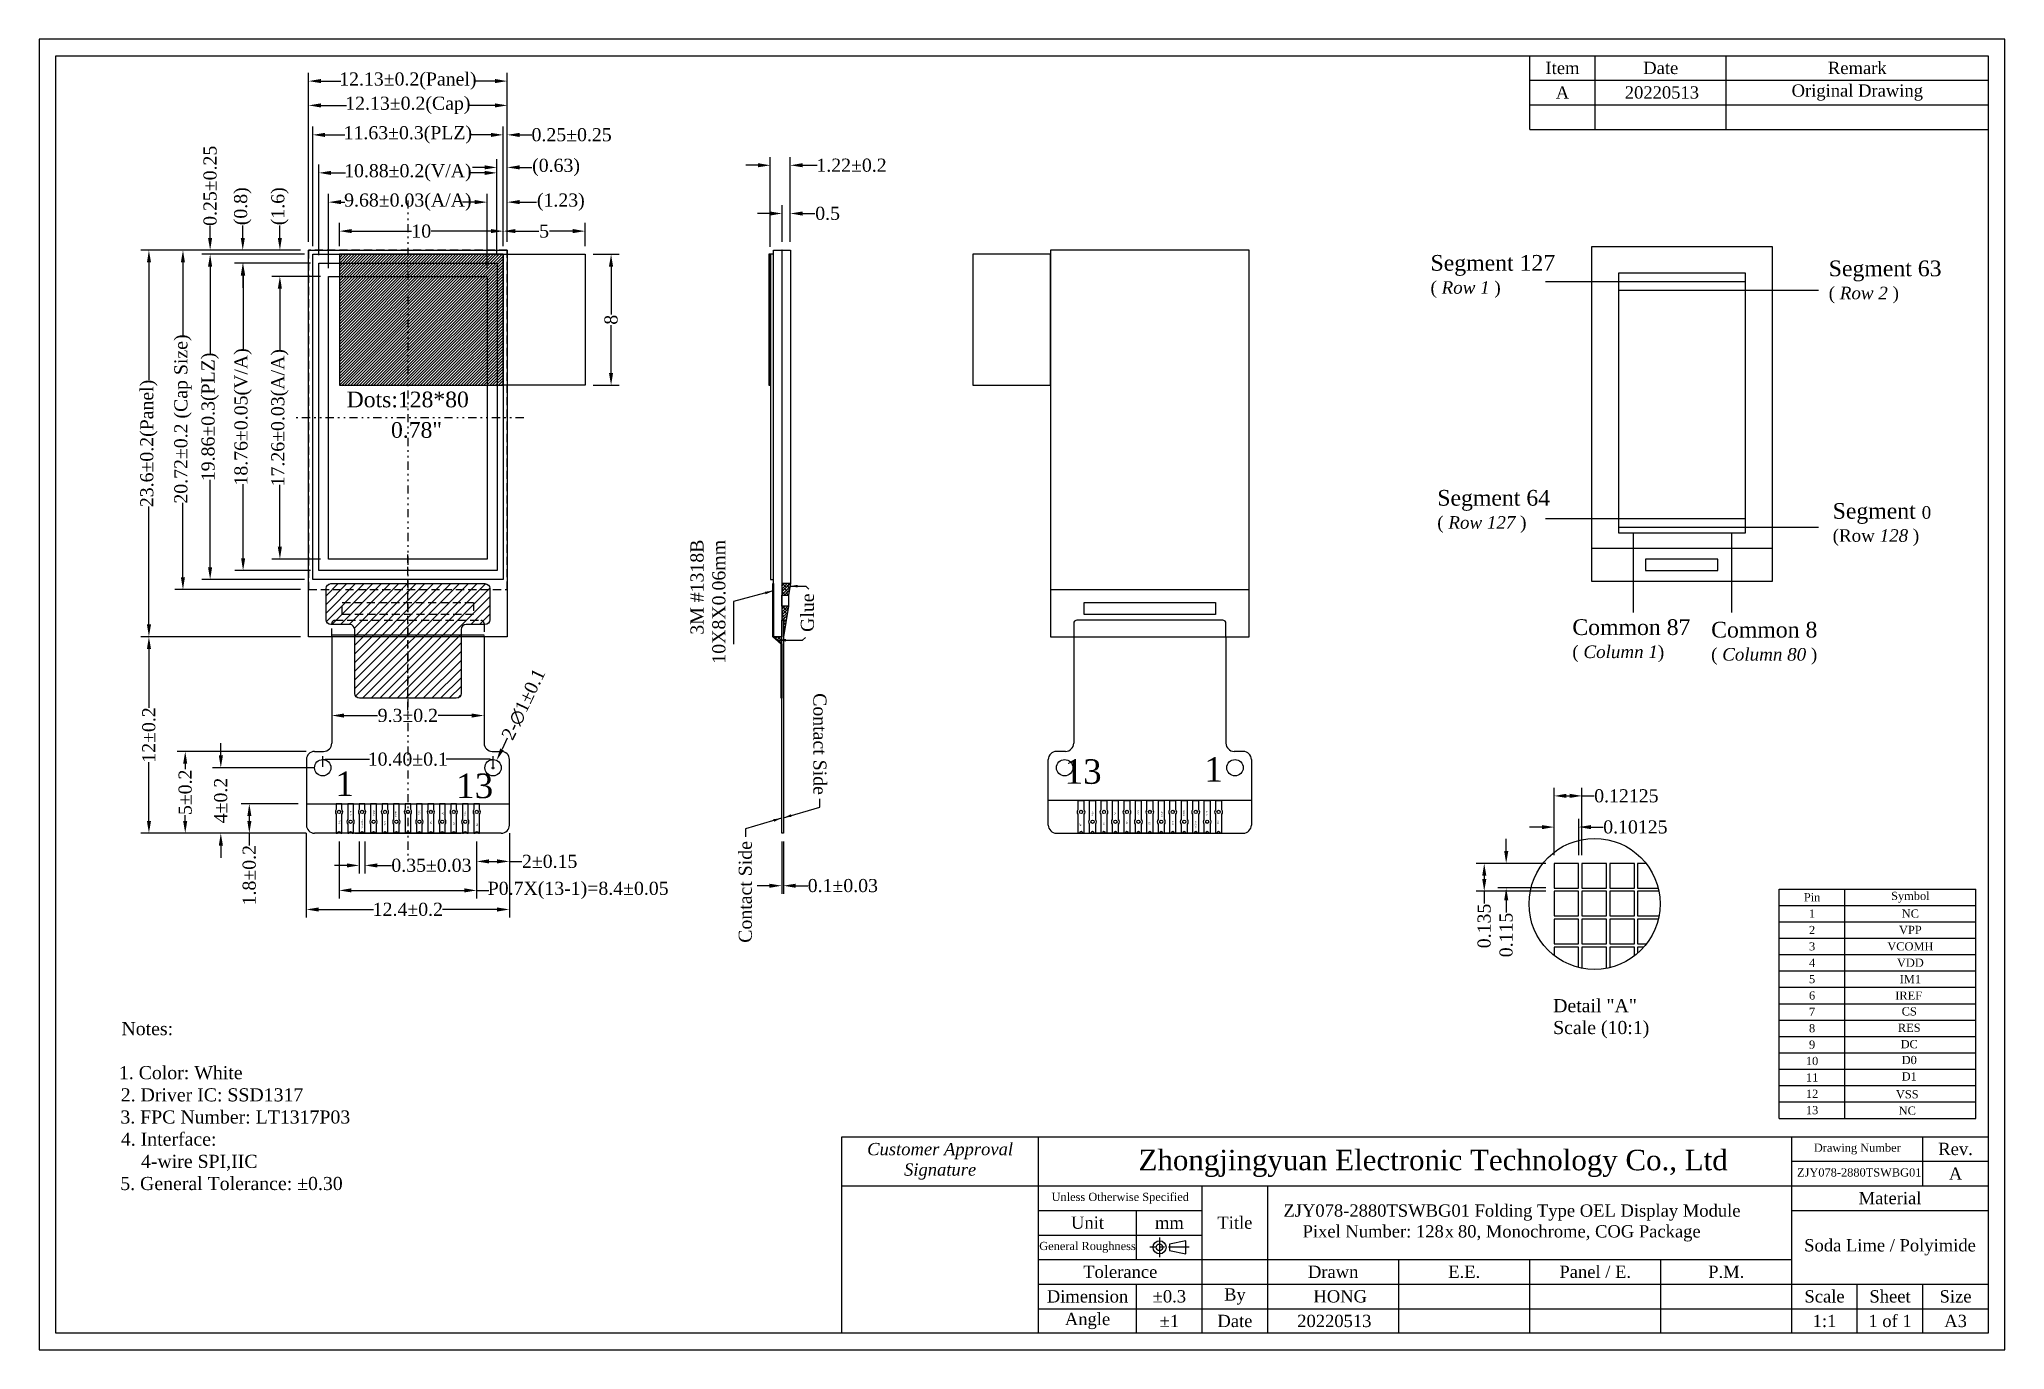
# Model space of a CAD drawing. Extents: x -334 to 152, y -2 to 1135.
# Drawn here: x -131.4 to -11.4, y -1.8 to 78.2 of the extents above; entities that cross this region are included whole.
import ezdxf

# ---------------------------------------------------------------- set-up
doc = ezdxf.new("R2010")
doc.units = 0
doc.header["$MEASUREMENT"] = 0
for name, pattern in [('CENTER', [2, 1.25, -0.25, 0.25, -0.25]), ('DASHED', [0.75, 0.5, -0.25]), ('DIVIDE', [1.25, 0.5, -0.25, 0, -0.25, 0, -0.25])]:
    doc.linetypes.add(name, pattern=pattern)
for name, color, linetype in [('Dimension', 7, 'Continuous'), ('Driver IC', 8, 'Continuous'), ('FPC', 30, 'Continuous'), ('Frame', 7, 'Continuous'), ('Index', 7, 'Continuous'), ('Tape', 6, 'Continuous')]:
    doc.layers.add(name, color=color, linetype=linetype)
doc.styles.get("Standard").update_dxf_attribs({"font": 'times.ttf'})
doc.dimstyles.get("Standard").update_dxf_attribs({"dimtxt": 0.18, "dimasz": 0.18, "dimexe": 0.18, "dimexo": 0.0625, "dimgap": 0.09, "dimtad": 0, "dimtih": 1, "dimtoh": 1, "dimdec": 4, "dimzin": 0, "dimdsep": 46, "dimtxsty": 'Standard', "dimcen": 0.09, "dimadec": 0, "dimazin": 0, "dimtfac": 1, "dimtdec": 4, "dimtofl": 0, "dimtmove": 0, "dimatfit": 3, "dimfxl": 1, "dimtolj": 1, "dimtzin": 0, "dimarcsym": 0})
pattern_1 = [(45, (-16.7045, 0.23526), (-0.08838835, 0.08838835), []), (135, (-16.7045, 0.23526), (-0.26516504, 0.08838835), [0.3125, -0.1875])]

msp = doc.modelspace()

# ---------------------------------------------------------------- texts
for s, height, p in [(' Dots:128*80', 0.9555, (-112.94441, 55.68613)), ('0.78"', 0.9555, (-109.8783, 53.82388)), ('1', 1.5, (-60.21959, 32.82987)), ('1', 1.5, (-113.26912, 31.95662)), ('Notes:', 0.8, (-126.3359, 17.35231)), ('1. Color: White', 0.8, (-126.4899, 14.66546)), ('2. Driver IC: SSD1317', 0.8, (-126.37685, 13.31194)), ('3. FPC Number: LT1317P03', 0.8, (-126.39935, 11.95842)), ('4. Interface:', 0.8, (-126.36993, 10.60605)), ('    4-wire SPI,IIC', 0.8, (-126.35147, 9.25253)), ('5. General Tolerance: ±0.30', 0.8, (-126.408, 7.89901))]:
    msp.add_text(s, height=height).set_placement(p)
at = {"char_height": 0.3, "attachment_point": 4}
for s, insert in [('{\\H3.2x;Segment 127\\P\\H0.8x;( \\fTimes New Roman|b0|i1|c0|p18;Row 1\\fTimes New Roman|b0|i0|c0|p18; )}', (-46.40856, 63.67581)), ('{\\H3.2x;Segment 63\\P\\H0.8x;( \\fTimes New Roman|b0|i1|c0|p18;Row 2\\fTimes New Roman|b0|i0|c0|p18; )}', (-22.09501, 63.33814)), ('{\\H3.2x;Segment 64\\P\\H0.8x;( \\fTimes New Roman|b0|i1|c0|p18;Row 127\\fTimes New Roman|b0|i0|c0|p18; )}', (-45.99525, 49.33156)), ('{\\H3.2x;Segment \\H0.8x;0\\P(Row\\fTimes New Roman|b0|i1|c0|p18; 128\\fTimes New Roman|b0|i0|c0|p18; )}', (-21.85493, 48.53276)), ('{\\H3.2x;Common 87\\P\\H0.8x;( \\fTimes New Roman|b0|i1|c0|p18;Column 1\\fTimes New Roman|b0|i0|c0|p18;)}', (-37.74847, 41.43553)), ('{\\H3.2x;Common 8\\P\\H0.8x;( \\fTimes New Roman|b0|i1|c0|p18;Column 80\\fTimes New Roman|b0|i0|c0|p18; )}', (-29.2744, 41.27971))]:
    msp.add_mtext(s, dxfattribs=dict(at, insert=insert))
at = {"insert": (-84.44985, 43.14765), "char_height": 0.8, "attachment_point": 5, "rotation": 90}
msp.add_mtext('Glue', dxfattribs=at)
at = {"char_height": 1.5, "width": 2.634013}
for insert, attachment_point in [((-66.48921, 34.19956), 3), ((-105.90289, 33.32631), 1)]:
    msp.add_mtext('13', dxfattribs=dict(at, insert=insert, attachment_point=attachment_point))
at = {"layer": 'Frame'}
for s, height, p in [('20220513', 0.75, (-34.54632, 74.5338)), ('ZJY078-2880TSWBG01', 0.5, (-24.03086, 8.72459)), ('ZJY078-2880TSWBG01 Folding Type OEL Display Module', 0.75, (-55.39041, 6.27182)), ('    Pixel Number: 128 ', 0.75, (-55.35147, 5.00289)), ('x', 0.75, (-45.53929, 5.00289)), (' 80, Monochrome, COG Package', 0.75, (-45.01541, 5.00289)), ('HONG', 0.75, (-53.55975, 1.0357)), ('20220513', 0.75, (-54.54632, -0.4662))]:
    msp.add_text(s, height=height, dxfattribs=at).set_placement(p)
at = {"layer": 'Frame', "attachment_point": 5}
for s, insert, char_height in [('{\\fTimes New Roman|b0|i0|c0|p18;Remark}', (-20.35147, 76.40231), 0.75), ('{\\fTimes New Roman|b0|i0|c0|p18;Item}', (-38.35147, 76.40231), 0.75), ('{\\fTimes New Roman|b0|i0|c0|p18;Date}', (-32.35147, 76.40231), 0.75), ('A', (-38.35147, 74.90231), 0.75), ('Original Drawing', (-20.35147, 74.90231), 0.75), ('{\\fTimes New Roman|b0|i0|c0|p18;Pin}', (-23.11141, 25.77473), 0.5), ('{\\fTimes New Roman|b0|i0|c0|p18;Symbol}', (-17.11141, 25.77473), 0.5), ('{\\fTimes New Roman|b0|i0|c0|p18;2}', (-23.11141, 23.77473), 0.5), ('{\\fTimes New Roman|b0|i0|c0|p18;1}', (-23.11141, 24.77473), 0.5), ('VPP', (-17.11141, 23.77473), 0.5), ('NC', (-17.11141, 24.77473), 0.5), ('{\\fTimes New Roman|b0|i0|c0|p18;3}', (-23.11141, 22.77473), 0.5), ('VCOMH', (-17.11141, 22.77473), 0.5), ('{\\fTimes New Roman|b0|i0|c0|p18;4}', (-23.11141, 21.77473), 0.5), ('VDD', (-17.11141, 21.77473), 0.5), ('{\\fTimes New Roman|b0|i0|c0|p18;5}', (-23.11141, 20.77473), 0.5), ('IM1', (-17.11141, 20.77473), 0.5), ('{\\fTimes New Roman|b0|i0|c0|p18;6}', (-23.11141, 19.77473), 0.5), ('IREF', (-17.21426, 19.76772), 0.5), ('{\\fTimes New Roman|b0|i0|c0|p18;8}', (-23.11141, 17.77473), 0.5), ('{\\fTimes New Roman|b0|i0|c0|p18;7}', (-23.11141, 18.77473), 0.5), ('RES', (-17.17998, 17.80196), 0.5), ('CS', (-17.17998, 18.80196), 0.5), ('9', (-23.11141, 16.77473), 0.5), ('DC', (-17.17998, 16.80196), 0.5), ('10', (-23.11141, 15.77473), 0.5), ('D0', (-17.17915, 15.83461), 0.5), ('11', (-23.11141, 14.77473), 0.5), ('D1', (-17.17915, 14.83461), 0.5), ('12', (-23.11141, 13.77473), 0.5), ('VSS', (-17.29877, 13.74228), 0.5), ('13', (-23.11141, 12.77473), 0.5), ('NC', (-17.29877, 12.74228), 0.5), ('{\\fTimes New Roman|b0|i1|c0|p18;Customer Approval\\PSignature}', (-76.35147, 9.65231), 0.75), ('Zhongjingyuan Electronic Technology Co., Ltd', (-46.24913, 9.52397), 1.25), ('{\\fTimes New Roman|b0|i0|c0|p18;Drawing Number}', (-20.35147, 10.40231), 0.5), ('{\\fTimes New Roman|b0|i0|c0|p18;Rev.}', (-14.35147, 10.40231), 0.75), ('A', (-14.35147, 8.90231), 0.75), ('{\\fTimes New Roman|b0|i0|c0|p18;Unless Otherwise Specified}', (-65.35147, 7.40231), 0.5), ('{\\fTimes New Roman|b0|i0|c0|p18;Material}', (-18.35147, 7.40231), 0.75), ('{\\fTimes New Roman|b0|i0|c0|p18;Unit}', (-67.35147, 5.90231), 0.75), ('{\\fTimes New Roman|b0|i0|c0|p18;mm}', (-62.35147, 5.90231), 0.75), ('{\\fTimes New Roman|b0|i0|c0|p18;Title}', (-58.35147, 5.90231), 0.75), ('Soda Lime / Polyimide', (-18.35147, 4.40231), 0.75), ('{\\fTimes New Roman|b0|i0|c0|p18;General Roughness}', (-67.35147, 4.40231), 0.5), ('{\\fTimes New Roman|b0|i0|c0|p18;Tolerance}', (-65.35147, 2.90231), 0.75), ('{\\fTimes New Roman|b0|i0|c0|p18;Drawn}', (-52.35147, 2.90231), 0.75), ('E.E.', (-44.35147, 2.90231), 0.75), ('Panel / E.', (-36.35147, 2.90231), 0.75), ('P.M.', (-28.35147, 2.90231), 0.75), ('{\\fTimes New Roman|b0|i0|c0|p18;Dimension}', (-67.35147, 1.40231), 0.75), ('%%p0.3', (-62.35147, 1.40231), 0.75), ('{\\fTimes New Roman|b0|i0|c0|p18;By}', (-58.35147, 1.40231), 0.75), ('{\\fTimes New Roman|b0|i0|c0|p18;Scale}', (-22.35147, 1.40231), 0.75), ('{\\fTimes New Roman|b0|i0|c0|p18;Sheet}', (-18.35147, 1.40231), 0.75), ('{\\fTimes New Roman|b0|i0|c0|p18;Size}', (-14.35147, 1.40231), 0.75), ('{\\fTimes New Roman|b0|i0|c0|p18;Angle}', (-67.35147, -0.09769), 0.75), ('%%p1', (-62.35147, -0.09769), 0.75), ('{\\fTimes New Roman|b0|i0|c0|p18;Date}', (-58.35147, -0.09769), 0.75), ('{\\fTimes New Roman|b0|i0|c0|p18;1:1}', (-22.35147, -0.09769), 0.75), ('{\\fTimes New Roman|b0|i0|c0|p18;1 of 1}', (-18.35147, -0.09769), 0.75), ('{\\fTimes New Roman|b0|i0|c0|p18;A3}', (-14.35147, -0.09769), 0.75)]:
    msp.add_mtext(s, dxfattribs=dict(at, insert=insert, char_height=char_height))
at = {"layer": 'Frame', "char_height": 0.1, "attachment_point": 5, "rotation": 90}
for s, insert in [('NC', (-113.02578, 30.36302)), ('VPP', (-112.3275, 30.90238)), ('VCOMH', (-111.64509, 30.25198)), ('VDD', (-110.93093, 30.90238)), ('IM1', (-110.24852, 30.29957)), ('IREF', (-109.57498, 30.86299)), ('CS', (-108.83154, 30.2786)), ('RES', (-108.13326, 30.92899)), ('DC', (-107.45085, 30.34205)), ('D0', (-106.73758, 30.88223)), ('D1', (-106.04436, 30.31126)), ('VSS', (-105.34626, 30.87945)), ('NC', (-104.61957, 30.21891)), ('NC', (-67.77253, 30.21891)), ('VSS', (-67.04584, 30.87945)), ('D1', (-66.34774, 30.31126)), ('D0', (-65.65451, 30.88223)), ('DC', (-64.94125, 30.34205)), ('RES', (-64.25884, 30.92899)), ('CS', (-63.56056, 30.2786)), ('IREF', (-62.81712, 30.86299)), ('IM1', (-62.14357, 30.29957)), ('VDD', (-61.46117, 30.90238)), ('VCOMH', (-60.74701, 30.25198)), ('VPP', (-60.0646, 30.90238)), ('NC', (-59.36632, 30.36302))]:
    msp.add_mtext(s, dxfattribs=dict(at, insert=insert))
at = {"layer": 'Index'}
for s, p in [('3M #1318B', (-90.79508, 41.80051)), ('10X8X0.06mm', (-89.46175, 40.03555))]:
    msp.add_text(s, height=0.8, rotation=90, dxfattribs=at).set_placement(p)
at = {"layer": 'Index', "char_height": 0.8, "attachment_point": 6}
for insert, rotation in [((-83.69664, 32.02402), 270), ((-88.24362, 29.20496), 90)]:
    msp.add_mtext('{\\fTimes New Roman|b0|i0|c0|p18;Contact Side}', dxfattribs=dict(at, insert=insert, rotation=rotation))
at = {"layer": 'Index', "insert": (-38.92186, 19.55501), "char_height": 0.8, "attachment_point": 1}
msp.add_mtext('Detail "A"\\PScale (10:1)', dxfattribs=at)

# ---------------------------------------------------------------- blocks, each defined once
blk = doc.blocks.new('*D13')
at = {"layer": 'Defpoints', "color": 0, "transparency": 16777216}
for p in [(-86.02, 29.68), (-85.92, 29.68), (-85.92, 26.48)]:
    blk.add_point(p, dxfattribs=at)
at = {"layer": 'Dimension', "color": 0, "lineweight": -2, "transparency": 16777216}
for p, q in [((-86.02, 29.18), (-86.02, 25.98)), ((-85.92, 29.18), (-85.92, 25.98)), ((-86.77, 26.48), (-87.52, 26.48)), ((-85.17, 26.48), (-84.42, 26.48))]:
    blk.add_line(p, q, dxfattribs=at)
at = {"layer": 'Dimension', "color": 0, "transparency": 16777216}
for points in [[(-86.77, 26.6), (-86.77, 26.35), (-86.02, 26.48)], [(-85.17, 26.6), (-85.17, 26.35), (-85.92, 26.48)]]:
    blk.add_solid(points, dxfattribs=at)
at = {"layer": 'Dimension', "color": 0, "transparency": 16777216, "insert": (-82.29, 26.48), "char_height": 0.8, "attachment_point": 5}
blk.add_mtext('\\A1;0.1±0.03', dxfattribs=at)
blk = doc.blocks.new('*D14')
at = {"color": 0, "lineweight": -2, "transparency": 16777216}
for p, q in [((-39.61, 30.06), (-40.36, 30.06)), ((-38.86, 28.34), (-38.86, 30.56)), ((-37.36, 28.34), (-37.36, 30.56)), ((-36.61, 30.06), (-35.86, 30.06))]:
    blk.add_line(p, q, dxfattribs=at)
at = {"color": 0, "transparency": 16777216}
for points in [[(-39.61, 30.18), (-39.61, 29.93), (-38.86, 30.06)], [(-36.61, 30.18), (-36.61, 29.93), (-37.36, 30.06)]]:
    blk.add_solid(points, dxfattribs=at)
at = {"layer": 'Defpoints', "color": 0, "transparency": 16777216}
for p in [(-37.36, 30.06), (-38.86, 27.84), (-37.36, 27.84)]:
    blk.add_point(p, dxfattribs=at)
at = {"color": 0, "transparency": 16777216, "insert": (-33.9, 30.06), "char_height": 0.8, "attachment_point": 5}
blk.add_mtext('\\A1;0.10125', dxfattribs=at)
blk = doc.blocks.new('*D15')
at = {"color": 0, "lineweight": -2, "transparency": 16777216}
for p, q in [((-38.86, 28.34), (-38.86, 32.46)), ((-37.16, 28.34), (-37.16, 32.46)), ((-38.11, 31.96), (-37.91, 31.96)), ((-37.16, 31.96), (-36.41, 31.96))]:
    blk.add_line(p, q, dxfattribs=at)
at = {"color": 0, "transparency": 16777216}
for points in [[(-38.11, 32.09), (-38.11, 31.84), (-38.86, 31.96)], [(-37.91, 32.09), (-37.91, 31.84), (-37.16, 31.96)]]:
    blk.add_solid(points, dxfattribs=at)
at = {"layer": 'Defpoints', "color": 0, "transparency": 16777216}
for p in [(-37.16, 31.96), (-38.86, 27.84), (-37.16, 27.84)]:
    blk.add_point(p, dxfattribs=at)
at = {"color": 0, "transparency": 16777216, "insert": (-34.45, 31.96), "char_height": 0.8, "attachment_point": 5}
blk.add_mtext('\\A1;0.12125', dxfattribs=at)
blk = doc.blocks.new('*D16')
at = {"color": 0, "lineweight": -2, "transparency": 16777216}
for p, q in [((-41.79, 28.59), (-41.79, 29.34)), ((-39.36, 27.84), (-42.29, 27.84)), ((-39.36, 26.34), (-42.29, 26.34)), ((-41.79, 25.59), (-41.79, 24.84))]:
    blk.add_line(p, q, dxfattribs=at)
at = {"color": 0, "transparency": 16777216}
for points in [[(-41.91, 28.59), (-41.66, 28.59), (-41.79, 27.84)], [(-41.91, 25.59), (-41.66, 25.59), (-41.79, 26.34)]]:
    blk.add_solid(points, dxfattribs=at)
at = {"layer": 'Defpoints', "color": 0, "transparency": 16777216}
for p in [(-38.86, 27.84), (-41.79, 26.34), (-38.86, 26.34)]:
    blk.add_point(p, dxfattribs=at)
at = {"color": 0, "transparency": 16777216, "insert": (-41.79, 23.47), "char_height": 0.8, "attachment_point": 5, "rotation": 90}
blk.add_mtext('\\A1;0.115', dxfattribs=at)
blk = doc.blocks.new('*D17')
at = {"color": 0, "lineweight": -2, "transparency": 16777216}
for p, q in [((-39.36, 27.84), (-43.63, 27.84)), ((-43.13, 27.09), (-43.13, 26.89)), ((-39.36, 26.14), (-43.63, 26.14)), ((-43.13, 26.14), (-43.13, 25.39))]:
    blk.add_line(p, q, dxfattribs=at)
at = {"color": 0, "transparency": 16777216}
for points in [[(-43.25, 27.09), (-43, 27.09), (-43.13, 27.84)], [(-43.25, 26.89), (-43, 26.89), (-43.13, 26.14)]]:
    blk.add_solid(points, dxfattribs=at)
at = {"layer": 'Defpoints', "color": 0, "transparency": 16777216}
for p in [(-38.86, 27.84), (-43.13, 26.14), (-38.86, 26.14)]:
    blk.add_point(p, dxfattribs=at)
at = {"color": 0, "transparency": 16777216, "insert": (-43.13, 24.02), "char_height": 0.8, "attachment_point": 5, "rotation": 90}
blk.add_mtext('\\A1;0.135', dxfattribs=at)
blk = doc.blocks.new('*D18')
at = {"color": 0, "lineweight": -2, "transparency": 16777216}
for p, q in [((-86.75, 67.52), (-87.5, 67.52)), ((-86, 65.78), (-86, 68.02)), ((-85.5, 65.78), (-85.5, 68.02)), ((-84.75, 67.52), (-84, 67.52))]:
    blk.add_line(p, q, dxfattribs=at)
at = {"color": 0, "transparency": 16777216}
for points in [[(-86.75, 67.64), (-86.75, 67.39), (-86, 67.52)], [(-84.75, 67.64), (-84.75, 67.39), (-85.5, 67.52)]]:
    blk.add_solid(points, dxfattribs=at)
at = {"layer": 'Defpoints', "color": 0, "transparency": 16777216}
for p in [(-85.5, 67.52), (-86, 65.28), (-85.5, 65.28)]:
    blk.add_point(p, dxfattribs=at)
at = {"color": 0, "transparency": 16777216, "insert": (-83.22, 67.52), "char_height": 0.8, "attachment_point": 5}
blk.add_mtext('\\A1;0.5', dxfattribs=at)
blk = doc.blocks.new('*D19')
at = {"color": 0, "lineweight": -2, "transparency": 16777216}
for p, q in [((-86.72, 65.48), (-86.72, 70.96)), ((-85.5, 65.78), (-85.5, 70.96)), ((-87.47, 70.46), (-88.22, 70.46)), ((-84.75, 70.46), (-83.86, 70.46))]:
    blk.add_line(p, q, dxfattribs=at)
at = {"color": 0, "transparency": 16777216}
for points in [[(-87.47, 70.59), (-87.47, 70.34), (-86.72, 70.46)], [(-84.75, 70.59), (-84.75, 70.34), (-85.5, 70.46)]]:
    blk.add_solid(points, dxfattribs=at)
at = {"layer": 'Defpoints', "color": 0, "transparency": 16777216}
for p in [(-85.5, 70.46), (-86.72, 64.98), (-85.5, 65.28)]:
    blk.add_point(p, dxfattribs=at)
at = {"color": 0, "transparency": 16777216, "insert": (-81.76, 70.46), "char_height": 0.8, "attachment_point": 5}
blk.add_mtext('\\A1;1.22%%P0.2', dxfattribs=at)
blk = doc.blocks.new('*D65')
at = {"color": 0, "lineweight": -2, "transparency": 16777216}
for p, q in [((-113.69, 64.18), (-113.69, 68.71)), ((-104.01, 64.18), (-104.01, 68.71)), ((-112.94, 68.21), (-112.7, 68.21)), ((-104.76, 68.21), (-104.99, 68.21))]:
    blk.add_line(p, q, dxfattribs=at)
at = {"color": 0, "transparency": 16777216}
for points in [[(-112.94, 68.34), (-112.94, 68.09), (-113.69, 68.21)], [(-104.76, 68.34), (-104.76, 68.09), (-104.01, 68.21)]]:
    blk.add_solid(points, dxfattribs=at)
at = {"layer": 'Defpoints', "color": 0, "transparency": 16777216}
for p in [(-104.01, 68.21), (-113.69, 63.68), (-104.01, 63.68)]:
    blk.add_point(p, dxfattribs=at)
at = {"color": 0, "transparency": 16777216, "insert": (-108.85, 68.21), "char_height": 0.8, "attachment_point": 5}
blk.add_mtext('\\A1;9.68%%P0.03(A/A)', dxfattribs=at)
blk = doc.blocks.new('*D66')
at = {"color": 0, "lineweight": -2, "transparency": 16777216}
for p, q in [((-114.66, 65.53), (-114.66, 72.82)), ((-113.91, 72.32), (-112.69, 72.32)), ((-103.78, 72.32), (-105, 72.32)), ((-103.03, 65.53), (-103.03, 72.82))]:
    blk.add_line(p, q, dxfattribs=at)
at = {"color": 0, "transparency": 16777216}
for points in [[(-113.91, 72.44), (-113.91, 72.19), (-114.66, 72.32)], [(-103.78, 72.44), (-103.78, 72.19), (-103.03, 72.32)]]:
    blk.add_solid(points, dxfattribs=at)
at = {"layer": 'Defpoints', "color": 0, "transparency": 16777216}
for p in [(-103.03, 72.32), (-114.66, 65.03), (-103.03, 65.03)]:
    blk.add_point(p, dxfattribs=at)
at = {"color": 0, "transparency": 16777216, "insert": (-108.85, 72.32), "char_height": 0.8, "attachment_point": 5}
blk.add_mtext('\\A1;11.63%%P0.3(PLZ)', dxfattribs=at)
blk = doc.blocks.new('*D67')
at = {"color": 0, "lineweight": -2, "transparency": 16777216}
for p, q in [((-114.91, 65.78), (-114.91, 76.1)), ((-114.16, 75.6), (-112.95, 75.6)), ((-103.53, 75.6), (-104.74, 75.6)), ((-102.78, 65.78), (-102.78, 76.1))]:
    blk.add_line(p, q, dxfattribs=at)
at = {"color": 0, "transparency": 16777216}
for points in [[(-114.16, 75.73), (-114.16, 75.48), (-114.91, 75.6)], [(-103.53, 75.73), (-103.53, 75.48), (-102.78, 75.6)]]:
    blk.add_solid(points, dxfattribs=at)
at = {"layer": 'Defpoints', "color": 0, "transparency": 16777216}
for p in [(-102.78, 75.6), (-114.91, 65.28), (-102.78, 65.28)]:
    blk.add_point(p, dxfattribs=at)
at = {"color": 0, "transparency": 16777216, "insert": (-108.85, 75.6), "char_height": 0.8, "attachment_point": 5}
blk.add_mtext('\\A1;12.13%%P0.2(Panel)', dxfattribs=at)
blk = doc.blocks.new('*D68')
at = {"color": 0, "lineweight": -2, "transparency": 16777216}
for p, q in [((-114.91, 65.78), (-114.91, 74.62)), ((-102.78, 65.78), (-102.78, 74.62)), ((-114.16, 74.12), (-112.59, 74.12)), ((-103.53, 74.12), (-105.1, 74.12))]:
    blk.add_line(p, q, dxfattribs=at)
at = {"color": 0, "transparency": 16777216}
for points in [[(-114.16, 74.24), (-114.16, 73.99), (-114.91, 74.12)], [(-103.53, 74.24), (-103.53, 73.99), (-102.78, 74.12)]]:
    blk.add_solid(points, dxfattribs=at)
at = {"layer": 'Defpoints', "color": 0, "transparency": 16777216}
for p in [(-102.78, 74.12), (-114.91, 65.28), (-102.78, 65.28)]:
    blk.add_point(p, dxfattribs=at)
at = {"color": 0, "transparency": 16777216, "insert": (-108.85, 74.12), "char_height": 0.8, "attachment_point": 5}
blk.add_mtext('\\A1;12.13%%p0.2(Cap)', dxfattribs=at)
blk = doc.blocks.new('*D69')
at = {"color": 0, "lineweight": -2, "transparency": 16777216}
for p, q in [((-103.41, 64.98), (-103.41, 70.83)), ((-102.78, 65.78), (-102.78, 70.83)), ((-104.16, 70.33), (-104.91, 70.33)), ((-102.03, 70.33), (-101.28, 70.33))]:
    blk.add_line(p, q, dxfattribs=at)
at = {"color": 0, "transparency": 16777216}
for points in [[(-104.16, 70.46), (-104.16, 70.21), (-103.41, 70.33)], [(-102.03, 70.46), (-102.03, 70.21), (-102.78, 70.33)]]:
    blk.add_solid(points, dxfattribs=at)
at = {"layer": 'Defpoints', "color": 0, "transparency": 16777216}
for p in [(-102.78, 70.33), (-102.78, 65.28), (-103.41, 64.48)]:
    blk.add_point(p, dxfattribs=at)
at = {"color": 0, "transparency": 16777216, "insert": (-99.8, 70.33), "char_height": 0.8, "attachment_point": 5}
blk.add_mtext('\\A1;(0.63)', dxfattribs=at)
blk = doc.blocks.new('*D70')
at = {"color": 0, "lineweight": -2, "transparency": 16777216}
for p, q in [((-103.78, 72.32), (-104.53, 72.32)), ((-103.03, 65.53), (-103.03, 72.82)), ((-102.78, 65.78), (-102.78, 72.82)), ((-102.03, 72.32), (-101.28, 72.32))]:
    blk.add_line(p, q, dxfattribs=at)
at = {"color": 0, "transparency": 16777216}
for points in [[(-103.78, 72.44), (-103.78, 72.19), (-103.03, 72.32)], [(-102.03, 72.44), (-102.03, 72.19), (-102.78, 72.32)]]:
    blk.add_solid(points, dxfattribs=at)
at = {"layer": 'Defpoints', "color": 0, "transparency": 16777216}
for p in [(-102.78, 72.32), (-103.03, 65.03), (-102.78, 65.28)]:
    blk.add_point(p, dxfattribs=at)
at = {"color": 0, "transparency": 16777216, "insert": (-98.85, 72.32), "char_height": 0.8, "attachment_point": 5}
blk.add_mtext('\\A1;0.25%%p0.25', dxfattribs=at)
blk = doc.blocks.new('*D71')
at = {"color": 0, "lineweight": -2, "transparency": 16777216}
for p, q in [((-104.01, 64.18), (-104.01, 68.71)), ((-102.78, 65.78), (-102.78, 68.71)), ((-104.76, 68.21), (-105.51, 68.21)), ((-102.03, 68.21), (-100.99, 68.21))]:
    blk.add_line(p, q, dxfattribs=at)
at = {"color": 0, "transparency": 16777216}
for points in [[(-104.76, 68.34), (-104.76, 68.09), (-104.01, 68.21)], [(-102.03, 68.34), (-102.03, 68.09), (-102.78, 68.21)]]:
    blk.add_solid(points, dxfattribs=at)
at = {"layer": 'Defpoints', "color": 0, "transparency": 16777216}
for p in [(-102.78, 68.21), (-102.78, 65.28), (-104.01, 63.68)]:
    blk.add_point(p, dxfattribs=at)
at = {"color": 0, "transparency": 16777216, "insert": (-99.51, 68.21), "char_height": 0.8, "attachment_point": 5}
blk.add_mtext('\\A1;(1.23)', dxfattribs=at)
blk = doc.blocks.new('*D72')
at = {"color": 0, "lineweight": -2, "transparency": 16777216}
for p, q in [((-114.19, 63.68), (-117.16, 63.68)), ((-116.66, 62.93), (-116.66, 59.15)), ((-116.66, 47.17), (-116.66, 50.95)), ((-114.19, 46.42), (-117.16, 46.42))]:
    blk.add_line(p, q, dxfattribs=at)
at = {"color": 0, "transparency": 16777216}
for points in [[(-116.79, 62.93), (-116.54, 62.93), (-116.66, 63.68)], [(-116.79, 47.17), (-116.54, 47.17), (-116.66, 46.42)]]:
    blk.add_solid(points, dxfattribs=at)
at = {"layer": 'Defpoints', "color": 0, "transparency": 16777216}
for p in [(-113.69, 63.68), (-116.66, 46.42), (-113.69, 46.42)]:
    blk.add_point(p, dxfattribs=at)
at = {"color": 0, "transparency": 16777216, "insert": (-116.66, 55.05), "char_height": 0.8, "attachment_point": 5, "rotation": 90}
blk.add_mtext('\\A1;17.26%%p0.03(A/A)', dxfattribs=at)
blk = doc.blocks.new('*D73')
at = {"color": 0, "lineweight": -2, "transparency": 16777216}
for p, q in [((-114.79, 64.48), (-119.41, 64.48)), ((-118.91, 63.73), (-118.91, 59.2)), ((-118.91, 46.47), (-118.91, 51)), ((-114.79, 45.72), (-119.41, 45.72))]:
    blk.add_line(p, q, dxfattribs=at)
at = {"color": 0, "transparency": 16777216}
for points in [[(-119.03, 63.73), (-118.78, 63.73), (-118.91, 64.48)], [(-119.03, 46.47), (-118.78, 46.47), (-118.91, 45.72)]]:
    blk.add_solid(points, dxfattribs=at)
at = {"layer": 'Defpoints', "color": 0, "transparency": 16777216}
for p in [(-114.29, 64.48), (-118.91, 45.72), (-114.29, 45.72)]:
    blk.add_point(p, dxfattribs=at)
at = {"color": 0, "transparency": 16777216, "insert": (-118.91, 55.1), "char_height": 0.8, "attachment_point": 5, "rotation": 90}
blk.add_mtext('\\A1;18.76%%P0.05(V/A)', dxfattribs=at)
blk = doc.blocks.new('*D74')
at = {"color": 0, "lineweight": -2, "transparency": 16777216}
for p, q in [((-115.16, 65.03), (-121.42, 65.03)), ((-120.92, 64.28), (-120.92, 58.94)), ((-120.92, 45.92), (-120.92, 51.26)), ((-115.16, 45.17), (-121.42, 45.17))]:
    blk.add_line(p, q, dxfattribs=at)
at = {"color": 0, "transparency": 16777216}
for points in [[(-121.05, 64.28), (-120.8, 64.28), (-120.92, 65.03)], [(-121.05, 45.92), (-120.8, 45.92), (-120.92, 45.17)]]:
    blk.add_solid(points, dxfattribs=at)
at = {"layer": 'Defpoints', "color": 0, "transparency": 16777216}
for p in [(-114.66, 65.03), (-120.92, 45.17), (-114.66, 45.17)]:
    blk.add_point(p, dxfattribs=at)
at = {"color": 0, "transparency": 16777216, "insert": (-120.92, 55.1), "char_height": 0.8, "attachment_point": 5, "rotation": 90}
blk.add_mtext('\\A1;19.86%%P0.3(PLZ)', dxfattribs=at)
blk = doc.blocks.new('*D75')
at = {"color": 0, "lineweight": -2, "transparency": 16777216}
for p, q in [((-115.41, 65.28), (-125.16, 65.28)), ((-124.66, 64.53), (-124.66, 57.35)), ((-124.66, 42.43), (-124.66, 49.62)), ((-115.41, 41.68), (-125.16, 41.68))]:
    blk.add_line(p, q, dxfattribs=at)
at = {"color": 0, "transparency": 16777216}
for points in [[(-124.78, 64.53), (-124.53, 64.53), (-124.66, 65.28)], [(-124.78, 42.43), (-124.53, 42.43), (-124.66, 41.68)]]:
    blk.add_solid(points, dxfattribs=at)
at = {"layer": 'Defpoints', "color": 0, "transparency": 16777216}
for p in [(-114.91, 65.28), (-124.66, 41.68), (-114.91, 41.68)]:
    blk.add_point(p, dxfattribs=at)
at = {"color": 0, "transparency": 16777216, "insert": (-124.66, 53.48), "char_height": 0.8, "attachment_point": 5, "rotation": 90}
blk.add_mtext('\\A1;23.6%%p0.2(Panel)', dxfattribs=at)
blk = doc.blocks.new('*D76')
at = {"color": 0, "lineweight": -2, "transparency": 16777216}
for p, q in [((-120.92, 66.03), (-120.92, 66.78)), ((-115.41, 65.28), (-121.42, 65.28)), ((-115.16, 65.03), (-121.42, 65.03)), ((-120.92, 64.28), (-120.92, 63.53))]:
    blk.add_line(p, q, dxfattribs=at)
at = {"color": 0, "transparency": 16777216}
for points in [[(-121.05, 66.03), (-120.8, 66.03), (-120.92, 65.28)], [(-121.05, 64.28), (-120.8, 64.28), (-120.92, 65.03)]]:
    blk.add_solid(points, dxfattribs=at)
at = {"layer": 'Defpoints', "color": 0, "transparency": 16777216}
for p in [(-120.92, 65.28), (-114.91, 65.28), (-114.66, 65.03)]:
    blk.add_point(p, dxfattribs=at)
at = {"color": 0, "transparency": 16777216, "insert": (-120.92, 69.21), "char_height": 0.8, "attachment_point": 5, "rotation": 90}
blk.add_mtext('\\A1;0.25%%p0.25', dxfattribs=at)
blk = doc.blocks.new('*D77')
at = {"color": 0, "lineweight": -2, "transparency": 16777216}
for p, q in [((-118.93, 66.03), (-118.93, 66.78)), ((-115.41, 65.28), (-119.43, 65.28)), ((-114.79, 64.48), (-119.43, 64.48)), ((-118.93, 63.73), (-118.93, 62.98))]:
    blk.add_line(p, q, dxfattribs=at)
at = {"color": 0, "transparency": 16777216}
for points in [[(-119.05, 66.03), (-118.8, 66.03), (-118.93, 65.28)], [(-119.05, 63.73), (-118.8, 63.73), (-118.93, 64.48)]]:
    blk.add_solid(points, dxfattribs=at)
at = {"layer": 'Defpoints', "color": 0, "transparency": 16777216}
for p in [(-118.93, 65.28), (-114.91, 65.28), (-114.29, 64.48)]:
    blk.add_point(p, dxfattribs=at)
at = {"color": 0, "transparency": 16777216, "insert": (-118.93, 67.96), "char_height": 0.8, "attachment_point": 5, "rotation": 90}
blk.add_mtext('\\A1;(0.8)', dxfattribs=at)
blk = doc.blocks.new('*D78')
at = {"color": 0, "lineweight": -2, "transparency": 16777216}
for p, q in [((-116.66, 66.03), (-116.66, 66.78)), ((-115.41, 65.28), (-117.16, 65.28)), ((-114.19, 63.68), (-117.16, 63.68)), ((-116.66, 62.93), (-116.66, 62.18))]:
    blk.add_line(p, q, dxfattribs=at)
at = {"color": 0, "transparency": 16777216}
for points in [[(-116.79, 66.03), (-116.54, 66.03), (-116.66, 65.28)], [(-116.79, 62.93), (-116.54, 62.93), (-116.66, 63.68)]]:
    blk.add_solid(points, dxfattribs=at)
at = {"layer": 'Defpoints', "color": 0, "transparency": 16777216}
for p in [(-116.66, 65.28), (-114.91, 65.28), (-113.69, 63.68)]:
    blk.add_point(p, dxfattribs=at)
at = {"color": 0, "transparency": 16777216, "insert": (-116.66, 67.96), "char_height": 0.8, "attachment_point": 5, "rotation": 90}
blk.add_mtext('\\A1;(1.6)', dxfattribs=at)
blk = doc.blocks.new('*D79')
at = {"color": 0, "lineweight": -2, "transparency": 16777216}
for p, q in [((-115.41, 41.68), (-125.16, 41.68)), ((-124.66, 40.93), (-124.66, 37.34)), ((-124.66, 30.43), (-124.66, 34.02)), ((-115.05, 29.68), (-125.16, 29.68))]:
    blk.add_line(p, q, dxfattribs=at)
at = {"color": 0, "transparency": 16777216}
for points in [[(-124.78, 40.93), (-124.53, 40.93), (-124.66, 41.68)], [(-124.78, 30.43), (-124.53, 30.43), (-124.66, 29.68)]]:
    blk.add_solid(points, dxfattribs=at)
at = {"layer": 'Defpoints', "color": 0, "transparency": 16777216}
for p in [(-114.91, 41.68), (-124.66, 29.68), (-114.55, 29.68)]:
    blk.add_point(p, dxfattribs=at)
at = {"color": 0, "transparency": 16777216, "insert": (-124.66, 35.68), "char_height": 0.8, "attachment_point": 5, "rotation": 90}
blk.add_mtext('\\A1;12±0.2', dxfattribs=at)
blk = doc.blocks.new('*D80')
at = {"color": 0, "lineweight": -2, "transparency": 16777216}
for p, q in [((-113.03, 65.53), (-113.03, 66.94)), ((-112.28, 66.44), (-108.63, 66.44)), ((-103.78, 66.44), (-107.43, 66.44)), ((-103.03, 65.53), (-103.03, 66.94))]:
    blk.add_line(p, q, dxfattribs=at)
at = {"color": 0, "transparency": 16777216}
for points in [[(-112.28, 66.57), (-112.28, 66.32), (-113.03, 66.44)], [(-103.78, 66.57), (-103.78, 66.32), (-103.03, 66.44)]]:
    blk.add_solid(points, dxfattribs=at)
at = {"layer": 'Defpoints', "color": 0, "transparency": 16777216}
for p in [(-103.03, 66.44), (-113.03, 65.03), (-103.03, 65.03)]:
    blk.add_point(p, dxfattribs=at)
at = {"color": 0, "transparency": 16777216, "insert": (-108.03, 66.44), "char_height": 0.8, "attachment_point": 5}
blk.add_mtext('\\A1;10', dxfattribs=at)
blk = doc.blocks.new('*D81')
at = {"color": 0, "lineweight": -2, "transparency": 16777216}
for p, q in [((-103.03, 65.53), (-103.03, 66.94)), ((-102.28, 66.44), (-100.86, 66.44)), ((-98.78, 66.44), (-100.2, 66.44)), ((-98.03, 65.53), (-98.03, 66.94))]:
    blk.add_line(p, q, dxfattribs=at)
at = {"color": 0, "transparency": 16777216}
for points in [[(-102.28, 66.57), (-102.28, 66.32), (-103.03, 66.44)], [(-98.78, 66.57), (-98.78, 66.32), (-98.03, 66.44)]]:
    blk.add_solid(points, dxfattribs=at)
at = {"layer": 'Defpoints', "color": 0, "transparency": 16777216}
for p in [(-98.03, 66.44), (-103.03, 65.03), (-98.03, 65.03)]:
    blk.add_point(p, dxfattribs=at)
at = {"color": 0, "transparency": 16777216, "insert": (-100.53, 66.44), "char_height": 0.8, "attachment_point": 5}
blk.add_mtext('\\A1;5', dxfattribs=at)
blk = doc.blocks.new('*D82')
at = {"color": 0, "lineweight": -2, "transparency": 16777216}
for p, q in [((-97.53, 65.03), (-95.94, 65.03)), ((-96.44, 64.28), (-96.44, 61.36)), ((-96.44, 57.78), (-96.44, 60.71)), ((-97.53, 57.03), (-95.94, 57.03))]:
    blk.add_line(p, q, dxfattribs=at)
at = {"color": 0, "transparency": 16777216}
for points in [[(-96.57, 64.28), (-96.32, 64.28), (-96.44, 65.03)], [(-96.57, 57.78), (-96.32, 57.78), (-96.44, 57.03)]]:
    blk.add_solid(points, dxfattribs=at)
at = {"layer": 'Defpoints', "color": 0, "transparency": 16777216}
for p in [(-98.03, 65.03), (-98.03, 57.03), (-96.44, 57.03)]:
    blk.add_point(p, dxfattribs=at)
at = {"color": 0, "transparency": 16777216, "insert": (-96.44, 61.03), "char_height": 0.8, "attachment_point": 5, "rotation": 90}
blk.add_mtext('\\A1;8', dxfattribs=at)
blk = doc.blocks.new('*D83')
at = {"color": 0, "lineweight": -2, "transparency": 16777216}
for p, q in [((-115.05, 34.68), (-122.94, 34.68)), ((-122.44, 33.93), (-122.44, 33.59)), ((-122.44, 30.43), (-122.44, 30.78)), ((-115.05, 29.68), (-122.94, 29.68))]:
    blk.add_line(p, q, dxfattribs=at)
at = {"color": 0, "transparency": 16777216}
for points in [[(-122.57, 33.93), (-122.32, 33.93), (-122.44, 34.68)], [(-122.57, 30.43), (-122.32, 30.43), (-122.44, 29.68)]]:
    blk.add_solid(points, dxfattribs=at)
at = {"layer": 'Defpoints', "color": 0, "transparency": 16777216}
for p in [(-114.55, 34.68), (-122.44, 29.68), (-114.55, 29.68)]:
    blk.add_point(p, dxfattribs=at)
at = {"color": 0, "transparency": 16777216, "insert": (-122.44, 32.18), "char_height": 0.8, "attachment_point": 5, "rotation": 90}
blk.add_mtext('\\A1;5±0.2', dxfattribs=at)
blk = doc.blocks.new('*D84')
at = {"color": 0, "lineweight": -2, "transparency": 16777216}
for p, q in [((-120.27, 34.43), (-120.27, 35.18)), ((-114.55, 33.68), (-120.77, 33.68)), ((-115.05, 29.68), (-120.77, 29.68)), ((-120.27, 28.93), (-120.27, 28.18))]:
    blk.add_line(p, q, dxfattribs=at)
at = {"color": 0, "transparency": 16777216}
for points in [[(-120.39, 34.43), (-120.14, 34.43), (-120.27, 33.68)], [(-120.39, 28.93), (-120.14, 28.93), (-120.27, 29.68)]]:
    blk.add_solid(points, dxfattribs=at)
at = {"layer": 'Defpoints', "color": 0, "transparency": 16777216}
for p in [(-114.05, 33.68), (-120.27, 29.68), (-114.55, 29.68)]:
    blk.add_point(p, dxfattribs=at)
at = {"color": 0, "transparency": 16777216, "insert": (-120.27, 31.68), "char_height": 0.8, "attachment_point": 5, "rotation": 90}
blk.add_mtext('\\A1;4±0.2', dxfattribs=at)
blk = doc.blocks.new('*D85')
at = {"color": 0, "lineweight": -2, "transparency": 16777216}
for p, q in [((-115.05, 29.68), (-115.05, 24.53)), ((-102.65, 29.68), (-102.65, 24.53)), ((-114.3, 25.03), (-110.95, 25.03)), ((-103.4, 25.03), (-106.74, 25.03))]:
    blk.add_line(p, q, dxfattribs=at)
at = {"color": 0, "transparency": 16777216}
for points in [[(-114.3, 25.15), (-114.3, 24.9), (-115.05, 25.03)], [(-103.4, 25.15), (-103.4, 24.9), (-102.65, 25.03)]]:
    blk.add_solid(points, dxfattribs=at)
at = {"layer": 'Defpoints', "color": 0, "transparency": 16777216}
for p in [(-115.05, 30.18), (-102.65, 30.18), (-102.65, 25.03)]:
    blk.add_point(p, dxfattribs=at)
at = {"color": 0, "transparency": 16777216, "insert": (-108.85, 25.03), "char_height": 0.8, "attachment_point": 5}
blk.add_mtext('\\A1;12.4±0.2', dxfattribs=at)
blk = doc.blocks.new('*D86')
at = {"color": 0, "lineweight": -2, "transparency": 16777216}
for p, q in [((-111.82, 29.18), (-111.82, 27.22)), ((-111.47, 29.18), (-111.47, 27.22)), ((-112.57, 27.72), (-113.32, 27.72)), ((-110.72, 27.72), (-109.84, 27.72))]:
    blk.add_line(p, q, dxfattribs=at)
at = {"color": 0, "transparency": 16777216}
for points in [[(-112.57, 27.84), (-112.57, 27.59), (-111.82, 27.72)], [(-110.72, 27.84), (-110.72, 27.59), (-111.47, 27.72)]]:
    blk.add_solid(points, dxfattribs=at)
at = {"layer": 'Defpoints', "color": 0, "transparency": 16777216}
for p in [(-111.82, 29.68), (-111.47, 29.68), (-111.47, 27.72)]:
    blk.add_point(p, dxfattribs=at)
at = {"color": 0, "transparency": 16777216, "insert": (-107.41, 27.72), "char_height": 0.8, "attachment_point": 5}
blk.add_mtext('\\A1;0.35%%p0.03', dxfattribs=at)
blk = doc.blocks.new('*D87')
at = {"color": 0, "lineweight": -2, "transparency": 16777216}
for p, q in [((-113.05, 29.18), (-113.05, 25.69)), ((-104.65, 29.18), (-104.65, 25.69)), ((-112.3, 26.19), (-105.4, 26.19)), ((-104.65, 26.19), (-103.9, 26.19))]:
    blk.add_line(p, q, dxfattribs=at)
at = {"color": 0, "transparency": 16777216}
for points in [[(-112.3, 26.32), (-112.3, 26.07), (-113.05, 26.19)], [(-105.4, 26.32), (-105.4, 26.07), (-104.65, 26.19)]]:
    blk.add_solid(points, dxfattribs=at)
at = {"layer": 'Defpoints', "color": 0, "transparency": 16777216}
for p in [(-113.05, 29.68), (-104.65, 29.68), (-104.65, 26.19)]:
    blk.add_point(p, dxfattribs=at)
at = {"color": 0, "transparency": 16777216, "insert": (-98.45, 26.19), "char_height": 0.8, "attachment_point": 5}
blk.add_mtext('\\A1;P0.7X(13-1)=8.4%%P0.05', dxfattribs=at)
blk = doc.blocks.new('*D88')
at = {"color": 0, "lineweight": -2, "transparency": 16777216}
for p, q in [((-115.55, 31.48), (-119.03, 31.48)), ((-118.53, 30.73), (-118.53, 30.43)), ((-115.05, 29.68), (-119.03, 29.68)), ((-118.53, 29.68), (-118.53, 28.93))]:
    blk.add_line(p, q, dxfattribs=at)
at = {"color": 0, "transparency": 16777216}
for points in [[(-118.65, 30.73), (-118.4, 30.73), (-118.53, 31.48)], [(-118.65, 30.43), (-118.4, 30.43), (-118.53, 29.68)]]:
    blk.add_solid(points, dxfattribs=at)
at = {"layer": 'Defpoints', "color": 0, "transparency": 16777216}
for p in [(-115.05, 31.48), (-118.53, 29.68), (-114.55, 29.68)]:
    blk.add_point(p, dxfattribs=at)
at = {"color": 0, "transparency": 16777216, "insert": (-118.53, 27.12), "char_height": 0.8, "attachment_point": 5, "rotation": 90}
blk.add_mtext('\\A1;1.8±0.2', dxfattribs=at)
blk = doc.blocks.new('*D89')
at = {"color": 0, "lineweight": -2, "transparency": 16777216}
for p, q in [((-102.78, 35.48), (-103.1, 34.81)), ((-103.74, 33.68), (-103.56, 33.68)), ((-103.65, 33.59), (-103.65, 33.77))]:
    blk.add_line(p, q, dxfattribs=at)
at = {"color": 0, "transparency": 16777216}
blk.add_solid([(-103.21, 34.86), (-102.99, 34.75), (-103.43, 34.13)], dxfattribs=at)
at = {"layer": 'Defpoints', "color": 0, "transparency": 16777216}
for p in [(-103.43, 34.13), (-103.86, 33.23)]:
    blk.add_point(p, dxfattribs=at)
at = {"color": 0, "transparency": 16777216, "insert": (-101.78, 37.55), "char_height": 0.8, "attachment_point": 5, "rotation": 64.2146}
blk.add_mtext('\\A1;2-∅1%%P0.1', dxfattribs=at)
blk = doc.blocks.new('*D90')
at = {"color": 0, "lineweight": -2, "transparency": 16777216}
for p, q in [((-104.65, 29.18), (-104.65, 27.46)), ((-102.65, 29.68), (-102.65, 27.46)), ((-103.9, 27.96), (-103.4, 27.96)), ((-102.65, 27.96), (-101.9, 27.96))]:
    blk.add_line(p, q, dxfattribs=at)
at = {"color": 0, "transparency": 16777216}
for points in [[(-103.9, 28.09), (-103.9, 27.84), (-104.65, 27.96)], [(-103.4, 28.09), (-103.4, 27.84), (-102.65, 27.96)]]:
    blk.add_solid(points, dxfattribs=at)
at = {"layer": 'Defpoints', "color": 0, "transparency": 16777216}
for p in [(-102.65, 30.18), (-104.65, 29.68), (-102.65, 27.96)]:
    blk.add_point(p, dxfattribs=at)
at = {"color": 0, "transparency": 16777216, "insert": (-100.19, 27.96), "char_height": 0.8, "attachment_point": 5}
blk.add_mtext('\\A1;2%%P0.15', dxfattribs=at)
blk = doc.blocks.new('*D91')
at = {"layer": 'Defpoints', "color": 0, "transparency": 16777216}
for p in [(-114.05, 33.68), (-103.65, 34.2), (-103.65, 33.68)]:
    blk.add_point(p, dxfattribs=at)
at = {"layer": 'Frame', "color": 0, "lineweight": -2, "transparency": 16777216}
for p, q in [((-114.05, 33.74), (-114.05, 34.38)), ((-113.87, 34.2), (-111.2, 34.2)), ((-103.83, 34.2), (-106.5, 34.2)), ((-103.65, 33.74), (-103.65, 34.38))]:
    blk.add_line(p, q, dxfattribs=at)
at = {"layer": 'Frame', "color": 0, "transparency": 16777216}
for points in [[(-113.87, 34.23), (-113.87, 34.17), (-114.05, 34.2)], [(-103.83, 34.23), (-103.83, 34.17), (-103.65, 34.2)]]:
    blk.add_solid(points, dxfattribs=at)
at = {"layer": 'Frame', "color": 0, "transparency": 16777216, "insert": (-108.85, 34.2), "char_height": 0.8, "attachment_point": 5}
blk.add_mtext('\\A1;10.40%%P0.1', dxfattribs=at)
blk = doc.blocks.new('*D92')
at = {"color": 0, "lineweight": -2, "transparency": 16777216}
for p, q in [((-113.5, 37.93), (-113.5, 36.37)), ((-104.2, 37.93), (-104.2, 36.37)), ((-112.75, 36.87), (-110.7, 36.87)), ((-104.95, 36.87), (-106.99, 36.87))]:
    blk.add_line(p, q, dxfattribs=at)
at = {"color": 0, "transparency": 16777216}
for points in [[(-112.75, 36.99), (-112.75, 36.74), (-113.5, 36.87)], [(-104.95, 36.99), (-104.95, 36.74), (-104.2, 36.87)]]:
    blk.add_solid(points, dxfattribs=at)
at = {"layer": 'Defpoints', "color": 0, "transparency": 16777216}
for p in [(-113.5, 38.43), (-104.2, 38.43), (-104.2, 36.87)]:
    blk.add_point(p, dxfattribs=at)
at = {"color": 0, "transparency": 16777216, "insert": (-108.85, 36.87), "char_height": 0.8, "attachment_point": 5}
blk.add_mtext('\\A1;9.3±0.2', dxfattribs=at)
blk = doc.blocks.new('*D93')
at = {"color": 0, "lineweight": -2, "transparency": 16777216}
for p, q in [((-114.29, 64.98), (-114.29, 70.5)), ((-113.54, 70), (-112.65, 70)), ((-104.16, 70), (-105.04, 70)), ((-103.41, 64.98), (-103.41, 70.5))]:
    blk.add_line(p, q, dxfattribs=at)
at = {"color": 0, "transparency": 16777216}
for points in [[(-113.54, 70.12), (-113.54, 69.87), (-114.29, 70)], [(-104.16, 70.12), (-104.16, 69.87), (-103.41, 70)]]:
    blk.add_solid(points, dxfattribs=at)
at = {"layer": 'Defpoints', "color": 0, "transparency": 16777216}
for p in [(-103.41, 70), (-114.29, 64.48), (-103.41, 64.48)]:
    blk.add_point(p, dxfattribs=at)
at = {"color": 0, "transparency": 16777216, "insert": (-108.85, 70), "char_height": 0.8, "attachment_point": 5}
blk.add_mtext('\\A1;10.88%%p0.2(V/A)', dxfattribs=at)
blk = doc.blocks.new('*D94')
at = {"layer": 'Defpoints', "color": 0, "transparency": 16777216}
for p in [(-122.58, 65.28), (-114.91, 65.28), (-114.91, 44.56)]:
    blk.add_point(p, dxfattribs=at)
at = {"layer": 'Dimension', "color": 0, "lineweight": -2, "transparency": 16777216}
for p, q in [((-115.41, 65.28), (-123.08, 65.28)), ((-122.58, 64.53), (-122.58, 60.08)), ((-122.58, 45.31), (-122.58, 49.86)), ((-115.41, 44.56), (-123.08, 44.56))]:
    blk.add_line(p, q, dxfattribs=at)
at = {"layer": 'Dimension', "color": 0, "transparency": 16777216}
for points in [[(-122.71, 64.53), (-122.46, 64.53), (-122.58, 65.28)], [(-122.71, 45.31), (-122.46, 45.31), (-122.58, 44.56)]]:
    blk.add_solid(points, dxfattribs=at)
at = {"layer": 'Dimension', "color": 0, "transparency": 16777216, "insert": (-122.58, 54.97), "char_height": 0.8, "attachment_point": 5, "rotation": 90}
blk.add_mtext('\\A1;20.72±0.2 (Cap Size)', dxfattribs=at)

# ---------------------------------------------------------------- dimensions: what is measured, and where the dimension line sits
for base, p1, p2, text, override, picture, middle in [((-102.78097, 75.60433), (-114.91097, 65.28077), (-102.78097, 65.28077), '<>%%P0.2(Panel)', {"dimtxt": 0.8, "dimasz": 0.75, "dimexe": 0.5, "dimexo": 0.5, "dimgap": 0.1, "dimtih": 0, "dimtoh": 0, "dimzin": 8, "dimazin": 2, "dimtzin": 8}, '*D67', (-108.84597, 75.60433)), ((-102.78097, 74.11876), (-114.91097, 65.28077), (-102.78097, 65.28077), '<>%%p0.2(Cap)', {"dimtxt": 0.8, "dimasz": 0.75, "dimexe": 0.5, "dimexo": 0.5, "dimgap": 0.1, "dimtih": 0, "dimtoh": 0, "dimzin": 8, "dimazin": 2, "dimtzin": 8}, '*D68', (-108.84597, 74.11876)), ((-103.03097, 72.31677), (-114.66097, 65.03077), (-103.03097, 65.03077), '<>%%P0.3(PLZ)', {"dimtxt": 0.8, "dimasz": 0.75, "dimexe": 0.5, "dimexo": 0.5, "dimgap": 0.1, "dimtih": 0, "dimtoh": 0, "dimzin": 8, "dimazin": 2, "dimtzin": 8}, '*D66', (-108.84597, 72.31677)), ((-102.78097, 72.31677), (-103.03097, 65.03077), (-102.78097, 65.28077), '<>%%p0.25', {"dimtxt": 0.8, "dimasz": 0.75, "dimexe": 0.5, "dimexo": 0.5, "dimgap": 0.1, "dimtih": 0, "dimtoh": 0, "dimdec": 2, "dimzin": 8, "dimazin": 2, "dimtzin": 8}, '*D70', (-98.8499, 72.31677)), ((-102.7809720785, 70.330834158), (-103.4059720785, 64.4807659249), (-102.7809720785, 65.2807659249), '(<>)', {"dimtxt": 0.8, "dimasz": 0.75, "dimexe": 0.5, "dimexo": 0.5, "dimgap": 0.1, "dimtih": 0, "dimtoh": 0, "dimdec": 2, "dimzin": 8, "dimazin": 2, "dimtzin": 8}, '*D69', (-99.8024572984, 70.330834158)), ((-103.40597, 69.99898), (-114.28597, 64.48077), (-103.40597, 64.48077), '<>%%p0.2(V/A)', {"dimtxt": 0.8, "dimasz": 0.75, "dimexe": 0.5, "dimexo": 0.5, "dimgap": 0.1, "dimtih": 0, "dimtoh": 0, "dimzin": 8, "dimazin": 2, "dimtzin": 8}, '*D93', (-108.84597, 69.99898)), ((-104.00597, 68.21064), (-113.68597, 63.68077), (-104.00597, 63.68077), '<>%%P0.03(A/A)', {"dimtxt": 0.8, "dimasz": 0.75, "dimexe": 0.5, "dimexo": 0.5, "dimgap": 0.1, "dimtih": 0, "dimtoh": 0, "dimzin": 8, "dimazin": 2, "dimtzin": 8}, '*D65', (-108.84597, 68.21064)), ((-37.16409, 31.96042), (-38.86409, 27.83623), (-37.16409, 27.83623), '0.12125', {"dimtxt": 0.8, "dimasz": 0.75, "dimexe": 0.5, "dimexo": 0.5, "dimgap": 0.1, "dimtih": 0, "dimtoh": 0, "dimzin": 8, "dimazin": 2, "dimtzin": 8}, '*D15', (-34.45483, 31.96042)), ((-102.64597, 27.96306), (-104.64597, 29.68077), (-102.64597, 30.18077), '<>%%P0.15', {"dimtxt": 0.8, "dimasz": 0.75, "dimexe": 0.5, "dimexo": 0.5, "dimgap": 0.1, "dimtih": 0, "dimtoh": 0, "dimzin": 8, "dimazin": 2, "dimtzin": 8}, '*D90', (-100.19453, 27.96306)), ((-104.64597, 26.19277), (-113.04597, 29.68077), (-104.64597, 29.68077), 'P0.7X(13-1)=<>%%P0.05', {"dimtxt": 0.8, "dimasz": 0.75, "dimexe": 0.5, "dimexo": 0.5, "dimgap": 0.1, "dimtih": 0, "dimtoh": 0, "dimzin": 8, "dimazin": 2, "dimtzin": 8}, '*D87', (-98.4463, 26.19277))]:
    dim = msp.add_linear_dim(base=base, p1=p1, p2=p2, text=text, dimstyle='Standard', override=override)
    dim.commit()
    dim.dimension.update_dxf_attribs({"geometry": picture, "text_midpoint": middle})
for base, p1, p2, text, override, picture, middle in [((-120.9222, 65.28077), (-114.66097, 65.03077), (-114.91097, 65.28077), '<>%%p0.25', {"dimtxt": 0.8, "dimasz": 0.75, "dimexe": 0.5, "dimexo": 0.5, "dimgap": 0.1, "dimtih": 0, "dimtoh": 0, "dimzin": 8, "dimazin": 2, "dimtzin": 8}, '*D76', (-120.9222, 69.21184)), ((-118.92705, 65.28077), (-114.28597, 64.48077), (-114.91097, 65.28077), '(<>)', {"dimtxt": 0.8, "dimasz": 0.75, "dimexe": 0.5, "dimexo": 0.5, "dimgap": 0.1, "dimtih": 0, "dimtoh": 0, "dimdec": 2, "dimzin": 8, "dimazin": 2, "dimtzin": 8}, '*D77', (-118.92705, 67.96397)), ((-116.66256, 65.28077), (-113.68597, 63.68077), (-114.91097, 65.28077), '(<>)', {"dimtxt": 0.8, "dimasz": 0.75, "dimexe": 0.5, "dimexo": 0.5, "dimgap": 0.1, "dimtih": 0, "dimtoh": 0, "dimdec": 2, "dimzin": 8, "dimazin": 2, "dimtzin": 8}, '*D78', (-116.66256, 67.96397)), ((-124.6553, 41.68077), (-114.91097, 65.28077), (-114.91097, 41.68077), '<>%%p0.2(Panel)', {"dimtxt": 0.8, "dimasz": 0.75, "dimexe": 0.5, "dimexo": 0.5, "dimgap": 0.1, "dimtih": 0, "dimtoh": 0, "dimzin": 8, "dimazin": 2, "dimtzin": 8}, '*D75', (-124.6553, 53.48077)), ((-120.9222, 45.17077), (-114.66097, 65.03077), (-114.66097, 45.17077), '<>%%P0.3(PLZ)', {"dimtxt": 0.8, "dimasz": 0.75, "dimexe": 0.5, "dimexo": 0.5, "dimgap": 0.1, "dimtih": 0, "dimtoh": 0, "dimzin": 8, "dimazin": 2, "dimtzin": 8}, '*D74', (-120.9222, 55.10077)), ((-118.90557, 45.72077), (-114.28597, 64.48077), (-114.28597, 45.72077), '<>%%P0.05(V/A)', {"dimtxt": 0.8, "dimasz": 0.75, "dimexe": 0.5, "dimexo": 0.5, "dimgap": 0.1, "dimtih": 0, "dimtoh": 0, "dimzin": 8, "dimazin": 2, "dimtzin": 8}, '*D73', (-118.90557, 55.10077)), ((-116.66256, 46.42077), (-113.68597, 63.68077), (-113.68597, 46.42077), '<>%%p0.03(A/A)', {"dimtxt": 0.8, "dimasz": 0.75, "dimexe": 0.5, "dimexo": 0.5, "dimgap": 0.1, "dimtih": 0, "dimtoh": 0, "dimzin": 8, "dimazin": 2, "dimtzin": 8}, '*D72', (-116.66256, 55.05077)), ((-41.78966, 26.33623), (-38.86409, 27.83623), (-38.86409, 26.33623), '0.115', {"dimtxt": 0.8, "dimasz": 0.75, "dimexe": 0.5, "dimexo": 0.5, "dimgap": 0.1, "dimtih": 0, "dimtoh": 0, "dimzin": 8, "dimazin": 2, "dimtzin": 8}, '*D16', (-41.78966, 23.4676)), ((-43.12522, 26.13623), (-38.86409, 27.83623), (-38.86409, 26.13623), '0.135', {"dimtxt": 0.8, "dimasz": 0.75, "dimexe": 0.5, "dimexo": 0.5, "dimgap": 0.1, "dimtih": 0, "dimtoh": 0, "dimzin": 8, "dimazin": 2, "dimtzin": 8}, '*D17', (-43.12522, 24.0176))]:
    dim = msp.add_linear_dim(base=base, p1=p1, p2=p2, angle=90, text=text, dimstyle='Standard', override=override)
    dim.commit()
    dim.dimension.update_dxf_attribs({"geometry": picture, "text_midpoint": middle})
for base, p1, p2, text, override, picture, middle in [((-85.49541, 70.46147), (-86.71541, 64.98077), (-85.49541, 65.28077), '<>%%P0.2', {"dimtxt": 0.8, "dimasz": 0.75, "dimexe": 0.5, "dimexo": 0.5, "dimgap": 0.1, "dimtih": 0, "dimtoh": 0, "dimzin": 8, "dimazin": 2, "dimtzin": 8}, '*D19', (-81.75784, 70.46147)), ((-102.7809720785, 68.2106437322), (-104.0059720785, 63.6807659249), (-102.7809720785, 65.2807659249), '(<>)', {"dimtxt": 0.8, "dimasz": 0.75, "dimexe": 0.5, "dimexo": 0.5, "dimgap": 0.1, "dimtih": 0, "dimtoh": 0, "dimdec": 2, "dimzin": 8, "dimazin": 2, "dimtzin": 8}, '*D71', (-99.5071436718, 68.2106437322)), ((-37.36409, 30.05942), (-38.86409, 27.83623), (-37.36409, 27.83623), '0.10125', {"dimtxt": 0.8, "dimasz": 0.75, "dimexe": 0.5, "dimexo": 0.5, "dimgap": 0.1, "dimtih": 0, "dimtoh": 0, "dimzin": 8, "dimazin": 2, "dimtzin": 8}, '*D14', (-33.90483, 30.05942)), ((-111.47097, 27.71599), (-111.82097, 29.68077), (-111.47097, 29.68077), '<>%%p0.03', {"dimtxt": 0.8, "dimasz": 0.75, "dimexe": 0.5, "dimexo": 0.5, "dimgap": 0.1, "dimtih": 0, "dimtoh": 0, "dimzin": 8, "dimazin": 2, "dimtzin": 8}, '*D86', (-107.41474, 27.71599))]:
    dim = msp.add_linear_dim(base=base, p1=p1, p2=p2, text=text, dimstyle='Standard', override=override)
    dim.commit()
    dim.dimension.update_dxf_attribs({"geometry": picture, "text_midpoint": middle, "dimtype": 160})
for base, p1, p2, override, picture, middle in [((-85.49541, 67.51763), (-85.99541, 65.28077), (-85.49541, 65.28077), {"dimtxt": 0.8, "dimasz": 0.75, "dimexe": 0.5, "dimexo": 0.5, "dimgap": 0.1, "dimtih": 0, "dimtoh": 0, "dimzin": 8, "dimazin": 2, "dimtzin": 8}, '*D18', (-83.2174, 67.51763)), ((-102.64597, 25.0273), (-115.04597, 30.18077), (-102.64597, 30.18077), {"dimtxt": 0.8, "dimasz": 0.75, "dimexe": 0.5, "dimexo": 0.5, "dimgap": 0.1, "dimtih": 0, "dimtoh": 0, "dimdec": 2, "dimzin": 8, "dimazin": 2, "dimtol": 1, "dimtp": 0.2, "dimtm": 0.2, "dimtzin": 8}, '*D85', (-108.84597, 25.0273))]:
    dim = msp.add_linear_dim(base=base, p1=p1, p2=p2, dimstyle='Standard', override=override)
    dim.commit()
    dim.dimension.update_dxf_attribs({"geometry": picture, "text_midpoint": middle, "dimtype": 160})
for base, p1, p2, override, picture, middle in [((-103.03097, 66.44446), (-113.03097, 65.03077), (-103.03097, 65.03077), {"dimtxt": 0.8, "dimasz": 0.75, "dimexe": 0.5, "dimexo": 0.5, "dimgap": 0.1, "dimtih": 0, "dimtoh": 0, "dimzin": 8, "dimazin": 2, "dimtzin": 8}, '*D80', (-108.03097, 66.44446)), ((-98.03097, 66.44446), (-103.03097, 65.03077), (-98.03097, 65.03077), {"dimtxt": 0.8, "dimasz": 0.75, "dimexe": 0.5, "dimexo": 0.5, "dimgap": 0.1, "dimtih": 0, "dimtoh": 0, "dimzin": 8, "dimazin": 2, "dimtzin": 8}, '*D81', (-100.53097, 66.44446)), ((-104.19597, 36.86756), (-113.49597, 38.43077), (-104.19597, 38.43077), {"dimtxt": 0.8, "dimasz": 0.75, "dimexe": 0.5, "dimexo": 0.5, "dimgap": 0.1, "dimtih": 0, "dimtoh": 0, "dimdec": 2, "dimzin": 8, "dimazin": 2, "dimtol": 1, "dimtp": 0.2, "dimtm": 0.2, "dimtzin": 8}, '*D92', (-108.84597, 36.86756))]:
    dim = msp.add_linear_dim(base=base, p1=p1, p2=p2, dimstyle='Standard', override=override)
    dim.commit()
    dim.dimension.update_dxf_attribs({"geometry": picture, "text_midpoint": middle})
for base, p1, p2, override, picture, middle in [((-96.44395, 57.03077), (-98.03097, 65.03077), (-98.03097, 57.03077), {"dimtxt": 0.8, "dimasz": 0.75, "dimexe": 0.5, "dimexo": 0.5, "dimgap": 0.1, "dimtih": 0, "dimtoh": 0, "dimzin": 8, "dimazin": 2, "dimtzin": 8}, '*D82', (-96.44395, 61.03077)), ((-124.6553, 29.68077), (-114.91097, 41.68077), (-114.54597, 29.68077), {"dimtxt": 0.8, "dimasz": 0.75, "dimexe": 0.5, "dimexo": 0.5, "dimgap": 0.1, "dimtih": 0, "dimtoh": 0, "dimdec": 2, "dimzin": 8, "dimazin": 2, "dimtol": 1, "dimtp": 0.2, "dimtm": 0.2, "dimtdec": 2, "dimtzin": 8}, '*D79', (-124.6553, 35.68077)), ((-118.52597, 29.68077), (-115.04597, 31.48077), (-114.54597, 29.68077), {"dimtxt": 0.8, "dimasz": 0.75, "dimexe": 0.5, "dimexo": 0.5, "dimgap": 0.1, "dimtih": 0, "dimtoh": 0, "dimdec": 2, "dimzin": 8, "dimazin": 2, "dimtol": 1, "dimtp": 0.2, "dimtm": 0.2, "dimtzin": 8}, '*D88', (-118.52597, 27.12377))]:
    dim = msp.add_linear_dim(base=base, p1=p1, p2=p2, angle=90, dimstyle='Standard', override=override)
    dim.commit()
    dim.dimension.update_dxf_attribs({"geometry": picture, "text_midpoint": middle})
dim = msp.add_diameter_dim_2p(p1=(-103.86347, 33.23055), p2=(-103.42847, 34.13098), text='2-<>%%P0.1', dimstyle='Standard', override={"dimtxt": 0.8, "dimasz": 0.75, "dimexe": 0.5, "dimexo": 0.5, "dimgap": 0.1, "dimtih": 0, "dimtoh": 0, "dimzin": 8, "dimazin": 2, "dimtzin": 8})
dim.commit()
dim.dimension.update_dxf_attribs({"geometry": '*D89', "text_midpoint": (-101.77564, 37.55227)})
for base, p1, picture, middle in [((-120.26719, 29.68077), (-114.04597, 33.68077), '*D84', (-120.26719, 31.68077)), ((-122.44257, 29.68077), (-114.54597, 34.68077), '*D83', (-122.44257, 32.18077))]:
    dim = msp.add_linear_dim(base=base, p1=p1, p2=(-114.54597, 29.68077), angle=90, dimstyle='Standard', override={"dimtxt": 0.8, "dimasz": 0.75, "dimexe": 0.5, "dimexo": 0.5, "dimgap": 0.1, "dimtih": 0, "dimtoh": 0, "dimdec": 2, "dimzin": 8, "dimazin": 2, "dimtol": 1, "dimtp": 0.2, "dimtm": 0.2, "dimtzin": 8})
    dim.commit()
    dim.dimension.update_dxf_attribs({"geometry": picture, "text_midpoint": middle, "dimtype": 160})
at = {"layer": 'Dimension'}
dim = msp.add_linear_dim(base=(-122.58231, 65.28077), p1=(-114.91097, 44.56077), p2=(-114.91097, 65.28077), angle=90, text='<> (Cap Size)', dimstyle='Standard', override={"dimtxt": 0.8, "dimasz": 0.75, "dimexe": 0.5, "dimexo": 0.5, "dimgap": 0.1, "dimtih": 0, "dimtoh": 0, "dimzin": 8, "dimazin": 2, "dimtol": 1, "dimtp": 0.2, "dimtm": 0.2, "dimtzin": 8}, dxfattribs=at)
dim.commit()
dim.dimension.update_dxf_attribs({"geometry": '*D94', "text_midpoint": (-122.58231, 54.97106), "dimtype": 160})
dim = msp.add_linear_dim(base=(-85.91541, 26.47677), p1=(-86.01541, 29.68077), p2=(-85.91541, 29.68077), dimstyle='Standard', override={"dimtxt": 0.8, "dimasz": 0.75, "dimexe": 0.5, "dimexo": 0.5, "dimgap": 0.1, "dimtih": 0, "dimtoh": 0, "dimdec": 3, "dimzin": 8, "dimazin": 2, "dimtol": 1, "dimtp": 0.03, "dimtm": 0.03, "dimtzin": 8}, dxfattribs=at)
dim.commit()
dim.dimension.update_dxf_attribs({"geometry": '*D13', "text_midpoint": (-82.28974, 26.47677)})
at = {"layer": 'Frame', "color": 0}
dim = msp.add_linear_dim(base=(-103.64597, 34.19938), p1=(-114.04597, 33.68077), p2=(-103.64597, 33.68077), text='<>%%P0.1', dimstyle='Standard', override={"dimtxt": 0.8, "dimgap": 0.1, "dimdec": 2, "dimfxl": 0.45, "dimarcsym": 1}, dxfattribs=at)
dim.commit()
dim.dimension.update_dxf_attribs({"geometry": '*D91', "text_midpoint": (-108.84597, 34.19938)})

# ---------------------------------------------------------------- hatches: boundary and pattern name
h = msp.add_hatch()
h.set_pattern_fill('ANSI31', color=4, style=0)
h.set_pattern_definition([(45, (-133.45032, -1.56242), (-0.08838835, 0.08838835), [])])
h.paths.add_polyline_path([(-103.03097, 65.03077), (-113.03097, 65.03077), (-113.03097, 57.03077), (-103.03097, 57.03077)])
h = msp.add_hatch()
h.set_pattern_fill('ANSI38', color=8, style=0)
h.set_pattern_definition(pattern_1)
h.paths.add_polyline_path([(-86.01541, 44.22077), (-85.61541, 44.22077), (-85.49541, 44.92077), (-85.99541, 44.92077), (-85.99541, 46.24077), (-86.01541, 46.24077)])
h.paths.add_polyline_path([(-85.61541, 43.55077), (-86.01541, 43.55077), (-86.01541, 42.68077), (-85.91541, 42.68077), (-85.91541, 41.68077)])
h = msp.add_hatch()
h.set_pattern_fill('ANSI31', color=6, scale=3, style=0)
h.set_pattern_definition([(45, (-187.29378, -9.6399), (-0.265165, 0.265165), [])])
edge = h.paths.add_edge_path()
edge.add_arc((-112.39597, 42.12077), 0.3, 0, 90)
edge.add_line((-112.39597, 42.42077), (-113.54597, 42.42077))
edge.add_arc((-113.54597, 42.72077), 0.3, 180, 270, ccw=False)
edge.add_line((-113.84597, 42.72077), (-113.84597, 44.62077))
edge.add_arc((-113.54597, 44.62077), 0.3, 90, 180, ccw=False)
edge.add_line((-113.54597, 44.92077), (-104.14597, 44.92077))
edge.add_arc((-104.14597, 44.62077), 0.3, 0, 90, ccw=False)
edge.add_line((-103.84597, 44.62077), (-103.84597, 42.72077))
edge.add_arc((-104.14597, 42.72077), 0.3, 270, 360, ccw=False)
edge.add_line((-104.14597, 42.42077), (-105.29597, 42.42077))
edge.add_arc((-105.29597, 42.12077), 0.3, 90, 180)
edge.add_line((-105.59597, 42.12077), (-105.59597, 38.22077))
edge.add_arc((-105.89597, 38.22077), 0.3, -90, 0, ccw=False)
edge.add_line((-105.89597, 37.92077), (-111.79597, 37.92077))
edge.add_arc((-111.79597, 38.22077), 0.3, 180, 270, ccw=False)
edge.add_line((-112.09597, 38.22077), (-112.09597, 42.12077))
h = msp.add_hatch()
h.set_pattern_fill('ANSI38', color=8, style=0)
h.set_pattern_definition(pattern_1)
h.paths.add_polyline_path([(-86.51541, 41.68077), (-86.01541, 41.24954), (-86.01541, 41.68077)])

# ---------------------------------------------------------------- linework, layer by layer
at = {"color": 1, "linetype": 'DIVIDE'}
for p, q in [((-108.84597, 68.32077), (-108.84597, 27.96652)), ((-101.76793, 55.05077), (-115.80004, 55.05077))]:
    msp.add_line(p, q, dxfattribs=at)
for p, q in [((-27.17286, 63.35206), (-39.37956, 63.35206)), ((-34.93266, 62.84176), (-22.72596, 62.84176)), ((-27.17286, 48.88623), (-39.37956, 48.88623)), ((-34.93266, 48.37593), (-22.72596, 48.37593)), ((-34.03901, 48.02358), (-34.03901, 43.16358)), ((-28.03693, 48.02358), (-28.03693, 43.16358)), ((-25.55286, 47.07481), (-36.55266, 47.07481))]:
    msp.add_line(p, q)
at = {"color": 1, "linetype": 'DASHED'}
msp.add_line((-108.84597, 37.20086), (-108.84597, 46.74046), dxfattribs=at)
at = {"color": 8}
for p, q in [((-85.49541, 44.92077), (-85.61541, 44.22077)), ((-85.61541, 43.55077), (-85.91541, 41.68077)), ((-86.51541, 41.68077), (-86.01541, 41.24954))]:
    msp.add_line(p, q, dxfattribs=at)
at = {"color": 34}
for p, q in [((-104.19597, 41.78077), (-113.49597, 41.78077)), ((-113.49597, 41.68077), (-113.49597, 35.18077)), ((-104.19597, 41.68077), (-104.19597, 35.18077)), ((-68.19612, 41.68077), (-68.19612, 35.18077)), ((-58.89612, 41.68077), (-58.89612, 35.18077)), ((-115.04597, 34.18077), (-115.04597, 30.18077)), ((-114.54597, 34.68077), (-113.99597, 34.68077)), ((-103.69597, 34.68077), (-103.14597, 34.68077)), ((-102.64597, 30.18077), (-102.64597, 34.18077)), ((-69.74612, 30.18077), (-69.74612, 34.18077)), ((-68.69612, 34.68077), (-69.24612, 34.68077)), ((-57.84612, 34.68077), (-58.39612, 34.68077)), ((-57.34612, 34.18077), (-57.34612, 30.18077)), ((-115.04597, 31.48077), (-102.64597, 31.48077)), ((-112.59597, 31.48077), (-105.09597, 31.48077)), ((-57.34612, 31.68077), (-69.74612, 31.68077)), ((-103.14597, 29.68077), (-114.54597, 29.68077)), ((-69.24612, 29.68077), (-57.84612, 29.68077))]:
    msp.add_line(p, q, dxfattribs=at)
for points in [[(-102.78097, 65.28077), (-102.78097, 41.68077), (-114.91097, 41.68077), (-114.91097, 65.28077)], [(-86.01541, 41.68077), (-86.51541, 41.68077), (-86.51541, 65.28077), (-86.01541, 65.28077)], [(-85.99541, 65.28077), (-86.01541, 65.28077), (-86.01541, 46.24077), (-85.99541, 46.24077)], [(-85.49541, 44.92077), (-85.99541, 44.92077), (-85.99541, 65.28077), (-85.49541, 65.28077)], [(-69.61112, 65.28077), (-69.61112, 41.68077), (-57.48112, 41.68077), (-57.48112, 65.28077)], [(-69.61112, 65.28077), (-69.61112, 44.56077), (-57.48112, 44.56077), (-57.48112, 65.28077)], [(-25.55286, 45.04981), (-36.55266, 45.04981), (-36.55266, 65.49481), (-25.55286, 65.49481)], [(-113.68597, 63.68077), (-104.00597, 63.68077), (-104.00597, 46.42077), (-113.68597, 46.42077)], [(-86.01541, 44.22077), (-85.61541, 44.22077), (-85.61541, 43.55077), (-86.01541, 43.55077)], [(-38.86409, 26.33623), (-37.36409, 26.33623), (-37.36409, 27.83623), (-38.86409, 27.83623)], [(-37.16409, 26.33623), (-35.66409, 26.33623), (-35.66409, 27.83623), (-37.16409, 27.83623)], [(-35.46409, 26.33623), (-33.96409, 26.33623), (-33.96409, 27.83623), (-35.46409, 27.83623)], [(-38.86409, 24.63623), (-37.36409, 24.63623), (-37.36409, 26.13623), (-38.86409, 26.13623)], [(-37.16409, 24.63623), (-35.66409, 24.63623), (-35.66409, 26.13623), (-37.16409, 26.13623)], [(-35.46409, 24.63623), (-33.96409, 24.63623), (-33.96409, 26.13623), (-35.46409, 26.13623)], [(-38.86409, 22.93623), (-37.36409, 22.93623), (-37.36409, 24.43623), (-38.86409, 24.43623)], [(-37.16409, 22.93623), (-35.66409, 22.93623), (-35.66409, 24.43623), (-37.16409, 24.43623)], [(-35.46409, 22.93623), (-33.96409, 22.93623), (-33.96409, 24.43623), (-35.46409, 24.43623)]]:
    msp.add_lwpolyline(points, close=True)
at = {"linetype": 'DASHED'}
msp.add_lwpolyline([(-114.91097, 65.28077), (-114.91097, 44.56077), (-102.78097, 44.56077), (-102.78097, 65.28077)], close=True, dxfattribs=at)
at = {"color": 6}
for points in [[(-114.66097, 65.03077), (-103.03097, 65.03077), (-103.03097, 45.17077), (-114.66097, 45.17077)], [(-86.71541, 45.17077), (-86.51541, 45.17077), (-86.51541, 65.03077), (-86.71541, 65.03077)], [(-86.51541, 44.92077), (-86.51541, 41.68077), (-86.01541, 41.24954), (-86.01541, 37.92077), (-86.06541, 37.92077), (-86.06541, 41.23153), (-86.56541, 41.66387), (-86.56541, 44.92077)]]:
    msp.add_lwpolyline(points, close=True, dxfattribs=at)
at = {"color": 4}
for points in [[(-103.03097, 65.03077), (-113.03097, 65.03077), (-113.03097, 57.03077), (-103.03097, 57.03077)], [(-103.03097, 65.03077), (-98.03097, 65.03077), (-98.03097, 57.03077), (-103.03097, 57.03077)], [(-86.81541, 57.03077), (-86.71541, 57.03077), (-86.71541, 65.03077), (-86.81541, 65.03077)], [(-69.61112, 65.03077), (-74.36112, 65.03077), (-74.36112, 57.03077), (-69.61112, 57.03077)], [(-114.28597, 64.48077), (-103.40597, 64.48077), (-103.40597, 45.72077), (-114.28597, 45.72077)]]:
    msp.add_lwpolyline(points, close=True, dxfattribs=at)
at = {"color": 0}
msp.add_lwpolyline([(-113.68597, 63.68077), (-104.00597, 63.68077), (-104.00597, 46.42077), (-113.68597, 46.42077)], close=True, dxfattribs=at)
at = {"color": 5}
msp.add_lwpolyline([(-34.93266, 63.87481), (-34.93266, 48.02358), (-27.17286, 48.02358), (-27.17286, 63.87481)], close=True, dxfattribs=at)
at = {"color": 8}
msp.add_lwpolyline([(-28.86656, 45.71878), (-28.86656, 46.42186), (-33.2762, 46.42186), (-33.2762, 45.71878), (-31.07138, 45.71878)], close=True, dxfattribs=at)
at = {"color": 34, "linetype": 'DASHED'}
msp.add_lwpolyline([(-113.49597, 41.68077), (-113.49597, 42.48077, -0.414213562), (-113.29597, 42.68077), (-104.39597, 42.68077, -0.414213562), (-104.19597, 42.48077), (-104.19597, 41.68077)], format="xyb", dxfattribs=at)
at = {"color": 2}
for points in [[(-113.22097, 31.12219, 0.353553391), (-113.22097, 30.83934), (-113.22097, 29.68077), (-113.14597, 29.68077, -1), (-112.94597, 29.68077), (-112.87097, 29.68077), (-112.87097, 30.83934, 0.353553391), (-112.87097, 31.12219), (-112.87097, 31.48077), (-113.22097, 31.48077)], [(-112.52097, 30.23934), (-112.52097, 29.68077), (-112.44597, 29.68077, -1), (-112.24597, 29.68077), (-112.17097, 29.68077), (-112.17097, 30.23934, 0.353553391), (-112.17097, 30.52219), (-112.17097, 31.48077), (-112.52097, 31.48077), (-112.52097, 30.52219, 0.353553391)], [(-111.82097, 31.12219, 0.353553391), (-111.82097, 30.83934), (-111.82097, 29.68077), (-111.74597, 29.68077, -1), (-111.54597, 29.68077), (-111.47097, 29.68077), (-111.47097, 30.83934, 0.353553391), (-111.47097, 31.12219), (-111.47097, 31.48077), (-111.82097, 31.48077)], [(-111.12097, 30.23934), (-111.12097, 29.68077), (-111.04597, 29.68077, -1), (-110.84597, 29.68077), (-110.77097, 29.68077), (-110.77097, 30.23934, 0.353553391), (-110.77097, 30.52219), (-110.77097, 31.48077), (-111.12097, 31.48077), (-111.12097, 30.52219, 0.353553391)], [(-110.42097, 31.12219, 0.353553391), (-110.42097, 30.83934), (-110.42097, 29.68077), (-110.34597, 29.68077, -1), (-110.14597, 29.68077), (-110.07097, 29.68077), (-110.07097, 30.83934, 0.353553391), (-110.07097, 31.12219), (-110.07097, 31.48077), (-110.42097, 31.48077)], [(-109.72097, 30.23934), (-109.72097, 29.68077), (-109.64597, 29.68077, -1), (-109.44597, 29.68077), (-109.37097, 29.68077), (-109.37097, 30.23934, 0.353553391), (-109.37097, 30.52219), (-109.37097, 31.48077), (-109.72097, 31.48077), (-109.72097, 30.52219, 0.353553391)], [(-109.02097, 31.12219, 0.353553391), (-109.02097, 30.83934), (-109.02097, 29.68077), (-108.94597, 29.68077, -1), (-108.74597, 29.68077), (-108.67097, 29.68077), (-108.67097, 30.83934, 0.353553391), (-108.67097, 31.12219), (-108.67097, 31.48077), (-109.02097, 31.48077)], [(-108.32097, 30.23934), (-108.32097, 29.68077), (-108.24597, 29.68077, -1), (-108.04597, 29.68077), (-107.97097, 29.68077), (-107.97097, 30.23934, 0.353553391), (-107.97097, 30.52219), (-107.97097, 31.48077), (-108.32097, 31.48077), (-108.32097, 30.52219, 0.353553391)], [(-107.62097, 31.12219, 0.353553391), (-107.62097, 30.83934), (-107.62097, 29.68077), (-107.54597, 29.68077, -1), (-107.34597, 29.68077), (-107.27097, 29.68077), (-107.27097, 30.83934, 0.353553391), (-107.27097, 31.12219), (-107.27097, 31.48077), (-107.62097, 31.48077)], [(-106.92097, 30.23934), (-106.92097, 29.68077), (-106.84597, 29.68077, -1), (-106.64597, 29.68077), (-106.57097, 29.68077), (-106.57097, 30.23934, 0.353553391), (-106.57097, 30.52219), (-106.57097, 31.48077), (-106.92097, 31.48077), (-106.92097, 30.52219, 0.353553391)], [(-106.22097, 31.12219, 0.353553391), (-106.22097, 30.83934), (-106.22097, 29.68077), (-106.14597, 29.68077, -1), (-105.94597, 29.68077), (-105.87097, 29.68077), (-105.87097, 30.83934, 0.353553391), (-105.87097, 31.12219), (-105.87097, 31.48077), (-106.22097, 31.48077)], [(-105.52097, 30.23934), (-105.52097, 29.68077), (-105.44597, 29.68077, -1), (-105.24597, 29.68077), (-105.17097, 29.68077), (-105.17097, 30.23934, 0.353553391), (-105.17097, 30.52219), (-105.17097, 31.48077), (-105.52097, 31.48077), (-105.52097, 30.52219, 0.353553391)], [(-104.82097, 31.12219, 0.353553391), (-104.82097, 30.83934), (-104.82097, 29.68077), (-104.74597, 29.68077, -1), (-104.54597, 29.68077), (-104.47097, 29.68077), (-104.47097, 30.83934, 0.353553391), (-104.47097, 31.12219), (-104.47097, 31.48077), (-104.82097, 31.48077)], [(-67.57112, 31.12219, -0.353553391), (-67.57112, 30.83934), (-67.57112, 29.68077), (-67.64612, 29.68077, 1), (-67.84612, 29.68077), (-67.92112, 29.68077), (-67.92112, 30.83934, -0.353553391), (-67.92112, 31.12219), (-67.92112, 31.68077), (-67.57112, 31.68077)], [(-66.87112, 30.23934), (-66.87112, 29.68077), (-66.94612, 29.68077, 1), (-67.14612, 29.68077), (-67.22112, 29.68077), (-67.22112, 30.23934, -0.353553391), (-67.22112, 30.52219), (-67.22112, 31.68077), (-66.87112, 31.68077), (-66.87112, 30.52219, -0.353553391)], [(-66.17112, 31.12219, -0.353553391), (-66.17112, 30.83934), (-66.17112, 29.68077), (-66.24612, 29.68077, 1), (-66.44612, 29.68077), (-66.52112, 29.68077), (-66.52112, 30.83934, -0.353553391), (-66.52112, 31.12219), (-66.52112, 31.68077), (-66.17112, 31.68077)], [(-65.47112, 30.23934), (-65.47112, 29.68077), (-65.54612, 29.68077, 1), (-65.74612, 29.68077), (-65.82112, 29.68077), (-65.82112, 30.23934, -0.353553391), (-65.82112, 30.52219), (-65.82112, 31.68077), (-65.47112, 31.68077), (-65.47112, 30.52219, -0.353553391)], [(-64.77112, 31.12219, -0.353553391), (-64.77112, 30.83934), (-64.77112, 29.68077), (-64.84612, 29.68077, 1), (-65.04612, 29.68077), (-65.12112, 29.68077), (-65.12112, 30.83934, -0.353553391), (-65.12112, 31.12219), (-65.12112, 31.68077), (-64.77112, 31.68077)], [(-64.07112, 30.23934), (-64.07112, 29.68077), (-64.14612, 29.68077, 1), (-64.34612, 29.68077), (-64.42112, 29.68077), (-64.42112, 30.23934, -0.353553391), (-64.42112, 30.52219), (-64.42112, 31.68077), (-64.07112, 31.68077), (-64.07112, 30.52219, -0.353553391)], [(-63.37112, 31.12219, -0.353553391), (-63.37112, 30.83934), (-63.37112, 29.68077), (-63.44612, 29.68077, 1), (-63.64612, 29.68077), (-63.72112, 29.68077), (-63.72112, 30.83934, -0.353553391), (-63.72112, 31.12219), (-63.72112, 31.68077), (-63.37112, 31.68077)], [(-62.67112, 30.23934), (-62.67112, 29.68077), (-62.74612, 29.68077, 1), (-62.94612, 29.68077), (-63.02112, 29.68077), (-63.02112, 30.23934, -0.353553391), (-63.02112, 30.52219), (-63.02112, 31.68077), (-62.67112, 31.68077), (-62.67112, 30.52219, -0.353553391)], [(-61.97112, 31.12219, -0.353553391), (-61.97112, 30.83934), (-61.97112, 29.68077), (-62.04612, 29.68077, 1), (-62.24612, 29.68077), (-62.32112, 29.68077), (-62.32112, 30.83934, -0.353553391), (-62.32112, 31.12219), (-62.32112, 31.68077), (-61.97112, 31.68077)], [(-61.27112, 30.23934), (-61.27112, 29.68077), (-61.34612, 29.68077, 1), (-61.54612, 29.68077), (-61.62112, 29.68077), (-61.62112, 30.23934, -0.353553391), (-61.62112, 30.52219), (-61.62112, 31.68077), (-61.27112, 31.68077), (-61.27112, 30.52219, -0.353553391)], [(-60.57112, 31.12219, -0.353553391), (-60.57112, 30.83934), (-60.57112, 29.68077), (-60.64612, 29.68077, 1), (-60.84612, 29.68077), (-60.92112, 29.68077), (-60.92112, 30.83934, -0.353553391), (-60.92112, 31.12219), (-60.92112, 31.68077), (-60.57112, 31.68077)], [(-59.87112, 30.23934), (-59.87112, 29.68077), (-59.94612, 29.68077, 1), (-60.14612, 29.68077), (-60.22112, 29.68077), (-60.22112, 30.23934, -0.353553391), (-60.22112, 30.52219), (-60.22112, 31.68077), (-59.87112, 31.68077), (-59.87112, 30.52219, -0.353553391)], [(-59.17112, 31.12219, -0.353553391), (-59.17112, 30.83934), (-59.17112, 29.68077), (-59.24612, 29.68077, 1), (-59.44612, 29.68077), (-59.52112, 29.68077), (-59.52112, 30.83934, -0.353553391), (-59.52112, 31.12219), (-59.52112, 31.68077), (-59.17112, 31.68077)]]:
    msp.add_lwpolyline(points, format="xyb", close=True, dxfattribs=at)
for points in [[(-33.24781, 27.83623), (-33.76409, 27.83623), (-33.76409, 26.33623), (-32.51349, 26.33623)], [(-32.4689, 26.13623), (-33.76409, 26.13623), (-33.76409, 24.63623), (-32.46127, 24.63623)], [(-32.50371, 24.43623), (-33.76409, 24.43623), (-33.76409, 22.93623), (-33.21681, 22.93623)], [(-37.36409, 21.48563), (-37.36409, 22.73623), (-38.86409, 22.73623), (-38.86409, 22.21995)], [(-35.66409, 21.43341), (-35.66409, 22.73623), (-37.16409, 22.73623), (-37.16409, 21.44105)], [(-33.96409, 22.18896), (-33.96409, 22.73623), (-35.46409, 22.73623), (-35.46409, 21.47585)], [(-33.38027, 22.73623), (-33.76409, 22.73623), (-33.76409, 22.35242)]]:
    msp.add_lwpolyline(points)
at = {"color": 34}
for centre in [(-114.04597, 33.68077), (-103.64597, 33.68077), (-68.74612, 33.68077), (-58.34612, 33.68077)]:
    msp.add_circle(centre, 0.5, dxfattribs=at)
at = {"color": 6}
for centre in [(-113.04597, 30.98077), (-112.34597, 30.38077), (-111.64597, 30.98077), (-110.94597, 30.38077), (-110.24597, 30.98077), (-109.54597, 30.38077), (-108.84597, 30.98077), (-108.14597, 30.38077), (-107.44597, 30.98077), (-106.74597, 30.38077), (-106.04597, 30.98077), (-105.34597, 30.38077), (-104.64597, 30.98077), (-67.74612, 30.98077), (-67.04612, 30.38077), (-66.34612, 30.98077), (-65.64612, 30.38077), (-64.94612, 30.98077), (-64.24612, 30.38077), (-63.54612, 30.98077), (-62.84612, 30.38077), (-62.14612, 30.98077), (-61.44612, 30.38077), (-60.74612, 30.98077), (-60.04612, 30.38077), (-59.34612, 30.98077)]:
    msp.add_circle(centre, 0.1, dxfattribs=at)
at = {"color": 34}
for centre, start, end in [((-113.99597, 35.18077), 270, 0), ((-103.69597, 35.18077), 180, 270), ((-68.69612, 35.18077), 270, 0), ((-58.39612, 35.18077), 180, 270), ((-114.54597, 34.18077), 90, 180), ((-103.14597, 34.18077), 0, 90), ((-69.24612, 34.18077), 90, 180), ((-57.84612, 34.18077), 0, 90), ((-114.54597, 30.18077), 180, 270), ((-103.14597, 30.18077), 270, 0), ((-69.24612, 30.18077), 180, 270), ((-57.84612, 30.18077), 270, 0)]:
    msp.add_arc(centre, 0.5, start, end, dxfattribs=at)
at = {"layer": 'Driver IC', "linetype": 'DASHED'}
msp.add_lwpolyline([(-104.83097, 43.03677), (-112.86097, 43.03677), (-112.86097, 43.76077), (-104.83097, 43.76077)], close=True, dxfattribs=at)
at = {"layer": 'Driver IC'}
msp.add_lwpolyline([(-59.53112, 43.03677), (-67.56112, 43.03677), (-67.56112, 43.76077), (-59.53112, 43.76077)], close=True, dxfattribs=at)
at = {"layer": 'FPC'}
msp.add_lwpolyline([(-86.01541, 29.68077), (-86.01541, 42.68077), (-85.91541, 42.68077), (-85.91541, 29.68077)], close=True, dxfattribs=at)
msp.add_lwpolyline([(-58.89612, 41.68077), (-58.89612, 42.48077, 0.414213562), (-59.09612, 42.68077), (-67.99612, 42.68077, 0.414213562), (-68.19612, 42.48077), (-68.19612, 41.68077)], format="xyb", dxfattribs=at)
at = {"layer": 'Frame'}
for p, q in [((-40.35147, 72.65231), (-40.35147, 77.15231)), ((-36.35147, 72.65231), (-36.35147, 77.15231)), ((-28.35147, 72.65231), (-28.35147, 77.15231)), ((-40.35147, 75.65231), (-12.35147, 75.65231)), ((-40.35147, 74.15231), (-12.35147, 74.15231)), ((-40.35147, 72.65231), (-12.35147, 72.65231)), ((-25.11141, 12.27473), (-25.11141, 26.27473)), ((-25.11141, 26.27473), (-13.11141, 26.27473)), ((-25.11141, 25.27473), (-13.11141, 25.27473)), ((-21.11141, 12.27473), (-21.11141, 26.27473)), ((-13.11141, 12.27473), (-13.11141, 26.27473)), ((-25.11141, 24.27473), (-13.11141, 24.27473)), ((-25.11141, 23.27473), (-13.11141, 23.27473)), ((-25.11141, 22.27473), (-13.11141, 22.27473)), ((-25.11141, 21.27473), (-13.11141, 21.27473)), ((-25.11141, 20.27473), (-13.11141, 20.27473)), ((-25.11141, 19.27473), (-13.11141, 19.27473)), ((-25.11141, 18.27473), (-13.11141, 18.27473)), ((-25.11141, 17.27473), (-13.11141, 17.27473)), ((-25.11141, 16.27473), (-13.11141, 16.27473)), ((-25.11141, 15.27473), (-13.11141, 15.27473)), ((-25.11141, 14.27473), (-13.11141, 14.27473)), ((-25.11141, 13.27473), (-13.11141, 13.27473)), ((-25.11141, 12.27473), (-13.11141, 12.27473)), ((-82.35147, 11.15231), (-12.35147, 11.15231)), ((-82.35147, -0.84769), (-82.35147, 11.15231)), ((-70.35147, -0.84769), (-70.35147, 11.15231)), ((-24.35147, -0.84769), (-24.35147, 11.15231)), ((-16.35147, 8.15231), (-16.35147, 11.15231)), ((-24.35147, 9.65231), (-12.35147, 9.65231)), ((-82.35147, 8.15231), (-12.35147, 8.15231)), ((-60.35147, -0.84769), (-60.35147, 8.15231)), ((-56.35147, -0.84769), (-56.35147, 8.15231)), ((-70.35147, 6.65231), (-60.35147, 6.65231)), ((-64.35147, 3.65231), (-64.35147, 6.65231)), ((-24.35147, 6.65231), (-12.35147, 6.65231)), ((-70.35147, 5.15231), (-60.35147, 5.15231)), ((-70.35147, 3.65231), (-24.35147, 3.65231)), ((-48.35147, -0.84769), (-48.35147, 3.65231)), ((-40.35147, -0.84769), (-40.35147, 3.65231)), ((-32.35147, -0.84769), (-32.35147, 3.65231)), ((-70.35147, 2.15231), (-12.35147, 2.15231)), ((-64.35147, -0.84769), (-64.35147, 2.15231)), ((-20.35147, -0.84769), (-20.35147, 2.15231)), ((-16.35147, -0.84769), (-16.35147, 2.15231)), ((-70.35147, 0.65231), (-12.35147, 0.65231))]:
    msp.add_line(p, q, dxfattribs=at)
at = {"layer": 'Frame', "color": 0}
for p, q in [((-112.09597, 29.68077), (-105.59597, 29.68077)), ((-60.29612, 29.68077), (-66.79612, 29.68077))]:
    msp.add_line(p, q, dxfattribs=at)
at = {"layer": 'Frame', "linetype": 'CENTER'}
for p, q in [((-62.95147, 5.00231), (-62.95147, 3.80231)), ((-61.15147, 4.40231), (-63.55147, 4.40231))]:
    msp.add_line(p, q, dxfattribs=at)
at = {"layer": 'Frame'}
for points in [[(-11.35147, 78.15231), (-131.35147, 78.15231), (-131.35147, -1.84769), (-11.35147, -1.84769)], [(-12.35147, -0.84769), (-130.35147, -0.84769), (-130.35147, 77.15231), (-12.35147, 77.15231)], [(-61.35147, 4.00231), (-61.35147, 4.80231), (-62.35147, 4.60231), (-62.35147, 4.20231)]]:
    msp.add_lwpolyline(points, close=True, dxfattribs=at)
for radius in [0.4, 0.2]:
    msp.add_circle((-62.95147, 4.40231), radius, dxfattribs=at)
at = {"layer": 'Index'}
msp.add_circle((-36.39409, 25.36623), 4, dxfattribs=at)
at = {"layer": 'Tape', "color": 6}
msp.add_lwpolyline([(-112.09597, 42.12077, 0.414213562), (-112.39597, 42.42077), (-113.54597, 42.42077, -0.414213562), (-113.84597, 42.72077), (-113.84597, 44.62077, -0.414213562), (-113.54597, 44.92077), (-104.14597, 44.92077, -0.414213562), (-103.84597, 44.62077), (-103.84597, 42.72077, -0.414213562), (-104.14597, 42.42077), (-105.29597, 42.42077, 0.414213562), (-105.59597, 42.12077), (-105.59597, 38.22077, -0.414213562), (-105.89597, 37.92077), (-111.79597, 37.92077, -0.414213562), (-112.09597, 38.22077)], format="xyb", close=True, dxfattribs=at)

msp.set_redraw_order([(e.dxf.handle, doc.entitydb.next_handle()) for e in msp.query("TEXT MTEXT ATTDEF DIMENSION ARC_DIMENSION")])  # texts and dimensions are drawn at this point

# ---------------------------------------------------------------- leaders
at = {"layer": 'Index'}
for points, override in [([(-86.54632, 44.47771), (-88.96113, 43.83066), (-88.96113, 41.22972)], {"dimtxt": 0.5, "dimasz": 0.5, "dimexe": 0.5, "dimexo": 0.5, "dimgap": 0.1, "dimtih": 0, "dimdec": 3}), ([(-85.54294, 44.76515), (-84.54294, 44.76515), (-84.36617, 44.58838)], {"dimtxt": 0.5, "dimasz": 0.5, "dimexe": 0.5, "dimexo": 0.5, "dimgap": 0.1, "dimtih": 0, "dimdec": 2}), ([(-86.25237, 41.46515), (-84.75237, 41.46515), (-84.57559, 41.64193)], {"dimtxt": 0.5, "dimasz": 0.5, "dimexe": 0.5, "dimexo": 0.5, "dimgap": 0.1, "dimtih": 0, "dimdec": 2}), ([(-85.91146, 30.62699), (-83.69664, 31.27404), (-83.69664, 31.77404)], {"dimtxt": 0.5, "dimasz": 0.5, "dimexe": 0.5, "dimexo": 0.5, "dimgap": 0.1, "dimtih": 0, "dimdec": 3}), ([(-86.02881, 30.60199), (-88.24362, 29.95494), (-88.24362, 29.45494)], {"dimtxt": 0.5, "dimasz": 0.5, "dimexe": 0.5, "dimexo": 0.5, "dimgap": 0.1, "dimtih": 0, "dimdec": 3})]:
    msp.add_leader(points, dimstyle='Standard', override=override, dxfattribs=at)

doc.saveas('drawing.dxf')
